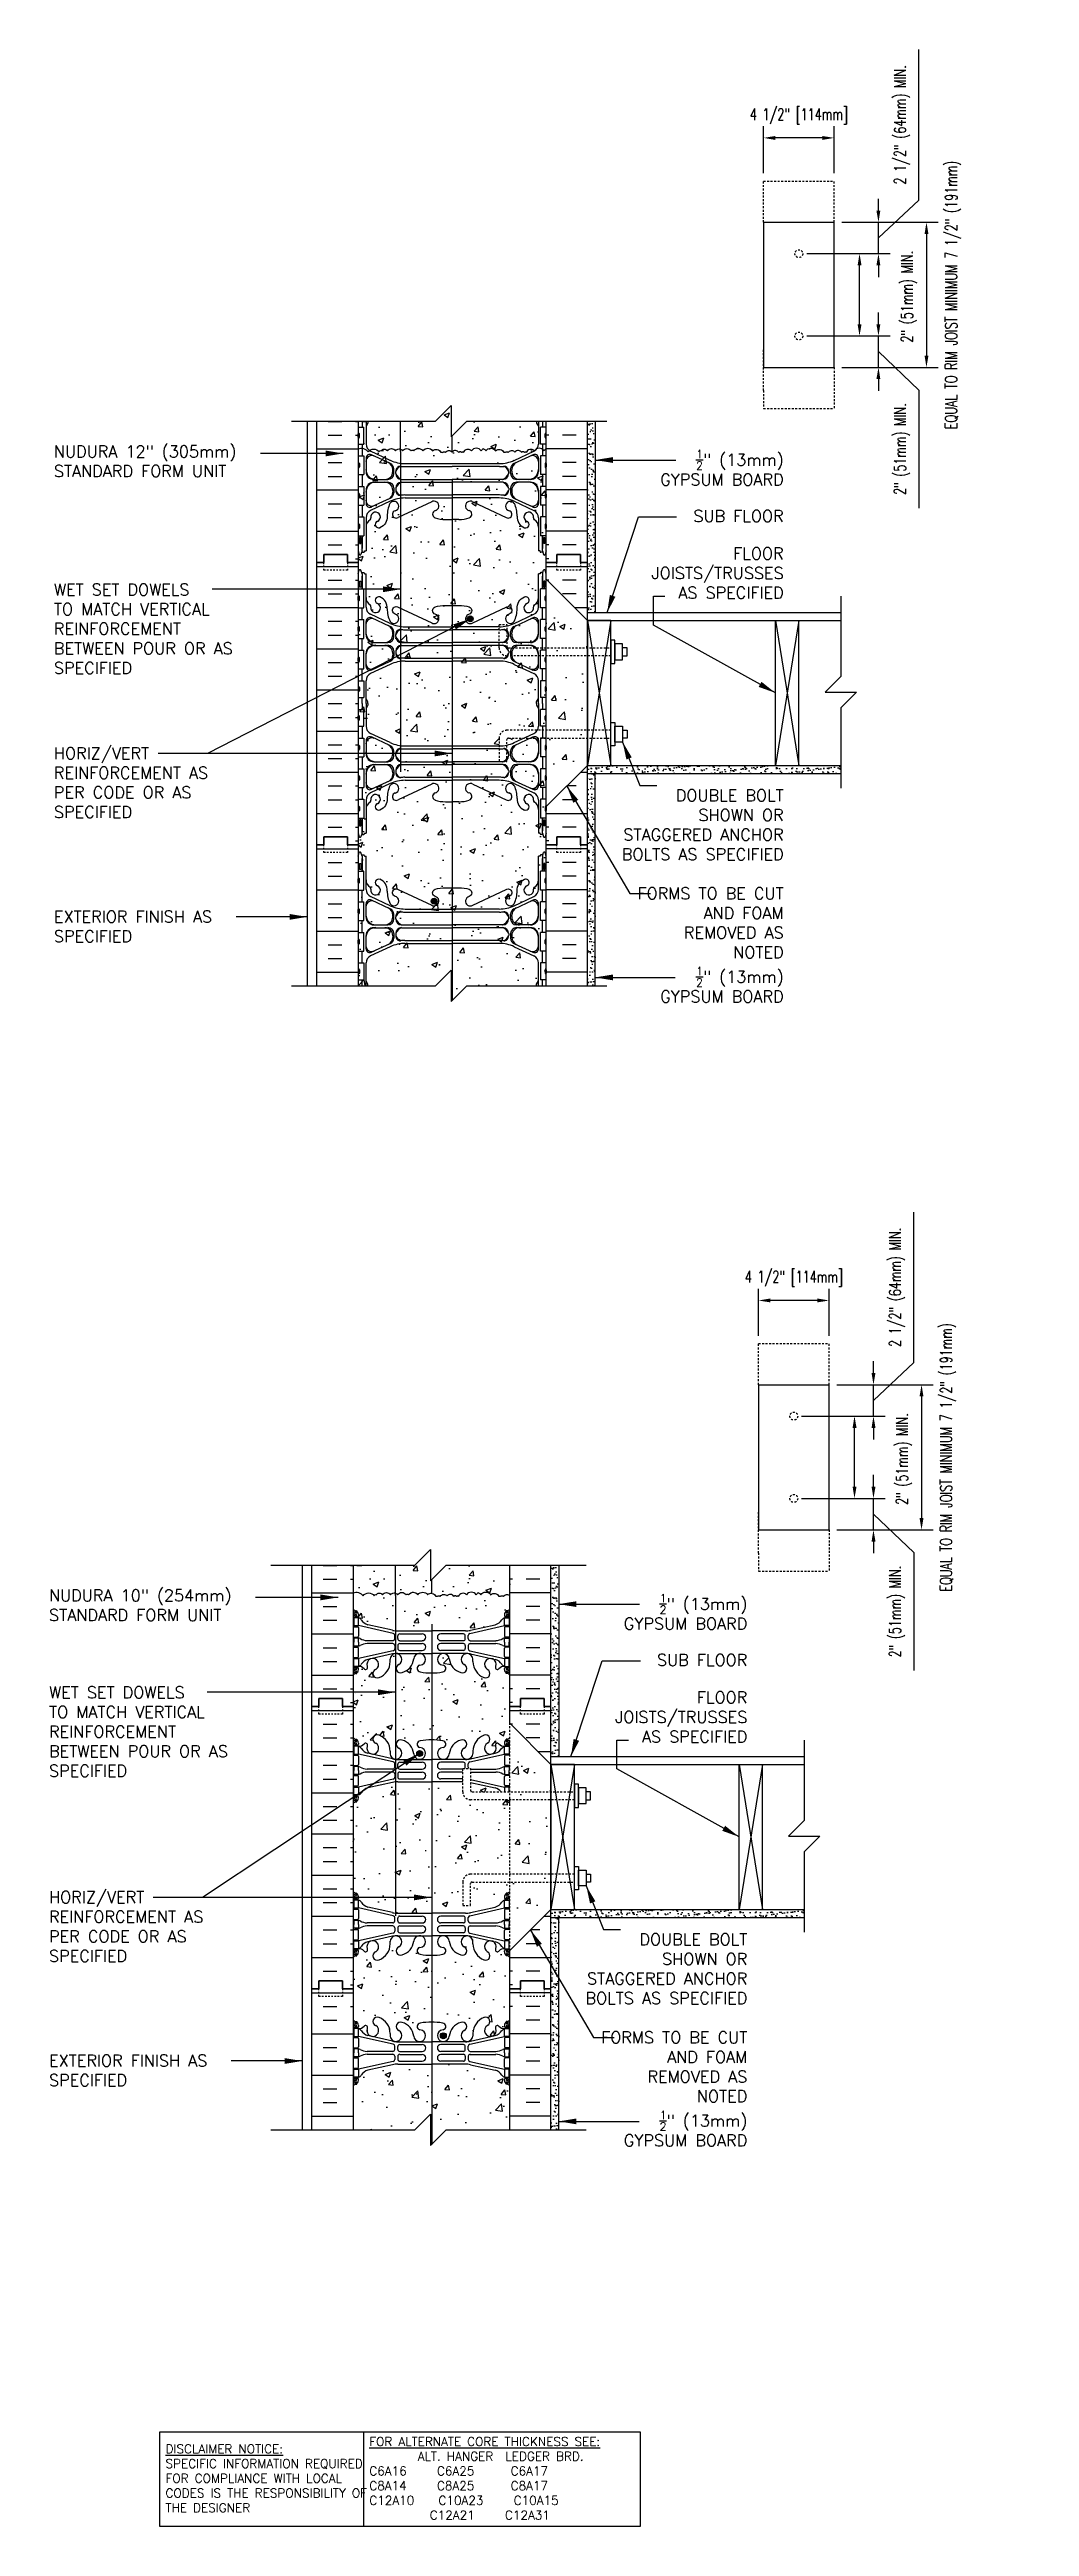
# Model space of a CAD drawing. Header units: inches. Extents: x 156 to 219, y 97 to 255.
import ezdxf

# ---------------------------------------------------------------- set-up
doc = ezdxf.new("R2010")
doc.units = ezdxf.units.IN
doc.header["$MEASUREMENT"] = 0
doc.header["$PDMODE"] = 3
doc.header["$PDSIZE"] = 0.0625
doc.linetypes.add('DASHED2', pattern=[0.375, 0.25, -0.125])
doc.linetypes.add('HIDDEN2', pattern=[0.1875, 0.125, -0.0625])
for name, color, linetype in [('HATCH', 12, 'Continuous'), ('LINE15', 9, 'Continuous'), ('LINE18', 9, 'Continuous'), ('line25', 2, 'Continuous'), ('LINE3', 3, 'Continuous'), ('LINE50', 5, 'Continuous'), ('LINE9', 9, 'Continuous'), ('TEXT', 4, 'Continuous'), ('Web_Edge', 9, 'Continuous')]:
    doc.layers.add(name, color=color, linetype=linetype)
doc.styles.add('DIM', font='romans.shx', dxfattribs={"width": 0.7})
doc.styles.add('ROMANS', font='romans.shx', dxfattribs={"height": 0.75})
doc.styles.get("Standard").update_dxf_attribs({"font": 'romans.shx', "height": 0.75})
doc.dimstyles.new('ext_12', dxfattribs={"dimscale": 12, "dimtxt": 0.09375, "dimasz": 0.09375, "dimexe": 0.09375, "dimexo": 0.0625, "dimgap": 0.0625, "dimtad": 1, "dimdec": 1, "dimzin": 3, "dimdsep": 46, "dimlunit": 4, "dimtxsty": 'DIM', "dimcen": 0.09, "dimdle": 0.09375, "dimclrt": 4, "dimadec": 0, "dimazin": 0, "dimtfac": 1, "dimtdec": 1, "dimtmove": 2, "dimatfit": 3, "dimfxl": 1, "dimfrac": 2, "dimtolj": 1, "dimtzin": 0, "dimarcsym": 0})
doc.dimstyles.new('ext_8', dxfattribs={"dimscale": 8, "dimtxt": 0.09375, "dimasz": 0.09375, "dimexe": 0.09375, "dimexo": 0.0625, "dimgap": 0.0625, "dimtad": 1, "dimdec": 1, "dimzin": 3, "dimdsep": 46, "dimlunit": 4, "dimtxsty": 'DIM', "dimcen": 0.09, "dimdle": 0.09375, "dimclrt": 4, "dimadec": 0, "dimazin": 0, "dimtfac": 1, "dimtdec": 1, "dimtmove": 2, "dimatfit": 3, "dimfxl": 1, "dimfrac": 2, "dimtolj": 1, "dimtzin": 0, "dimarcsym": 0})
pattern_1 = [(37.5, (77.33635, 15.8323), (-0.0157483, 0.48170594), [0, -0.38, 0, -0.425, 0, -0.40625]), (7.5, (77.33635, 15.8323), (0.4424442, 0.7055365), [0, -0.205, 0, -0.3425, 0, -0.13125]), (327.5, (77.02885, 15.8323), (0.7785355, 0.0014148), [0, -0.125, 0, -0.45, 0, -0.5875]), (317.5, (77.02885, 15.8323), (0.7515317, 0.219419), [0, -0.0625, 0, -0.295, 0, -0.3375])]
pattern_2 = [(37.5, (79.65426, 88.773), (-0.0157483, 0.48170594), [0, -0.38, 0, -0.425, 0, -0.40625]), (7.5, (79.65426, 88.773), (0.4424442, 0.7055365), [0, -0.205, 0, -0.3425, 0, -0.13125]), (327.5, (79.34676, 88.773), (0.7785355, 0.0014148), [0, -0.125, 0, -0.45, 0, -0.5875]), (317.5, (79.34676, 88.773), (0.7515317, 0.219419), [0, -0.0625, 0, -0.295, 0, -0.3375])]
pattern_3 = [(50, (176.1153, 194.0933), (3.5863, -0.31376), [0.375, -4.125]), (355, (176.1153, 194.0933), (-0.69376, 3.76096), [0.3, -3.3]), (100.451, (176.4142, 194.067), (2.89255, 3.4472), [0.3187, -3.5057]), (46.184, (176.1153, 195.0933), (5.3362, -0.8276), [0.5625, -6.1875]), (96.636, (176.56, 195.0243), (4.6733, 4.8706), [0.47805, -5.25856]), (351.184, (176.1153, 195.0933), (4.6733, 4.8706), [0.45, -4.95]), (21, (176.6153, 194.8433), (2.98454, -2.0131), [0.375, -4.125]), (326, (176.6153, 194.8433), (1.21658, 3.62575), [0.3, -3.3]), (71.451, (176.864, 194.6755), (4.2011, 1.61265), [0.3187, -3.5057]), (37.5, (176.1153, 194.0933), (0.0608, 1.66447), [0, -3.26, 0, -3.35, 0, -3.3125]), (7.5, (176.1153, 194.0933), (1.31535, 1.97206), [0, -1.91, 0, -3.185, 0, -1.2625]), (327.5, (175.0003, 194.0933), (2.66911, -0.112774), [0, -1.25, 0, -3.9, 0, -5.175]), (317.5, (174.5003, 194.0933), (2.91593, 0.50052), [0, -1.625, 0, -2.59, 0, -3.675])]

msp = doc.modelspace()

# ---------------------------------------------------------------- texts
at = {"layer": 'TEXT', "char_height": 0.75, "style": 'ROMANS'}
for s, insert, width, attachment_point in [('NUDURA 12" (305mm)\\PSTANDARD FORM UNIT', (156.71, 228.54), 13.1691, 4), ('\\A1;{\\H0.7x;\\S1/2;}" (13mm) GYPSUM BOARD', (203.26, 228.13), 9.3429, 6), ('\\A1;{\\H1x;SUB FLOOR}', (203.26, 225.05), 11.4349, 6), ('\\A1;FLOOR JOISTS/TRUSSES \\PAS SPECIFIED', (203.26, 221.41), 11.4349, 6), ('WET SET DOWELS \\PTO MATCH VERTICAL\\PREINFORCEMENT BETWEEN POUR OR AS SPECIFIED', (156.71, 217.86), 12.9696, 4), ('HORIZ/VERT REINFORCEMENT AS PER CODE OR AS SPECIFIED', (156.71, 208.05), 12.9696, 4), ('DOUBLE BOLT SHOWN OR STAGGERED ANCHOR BOLTS AS SPECIFIED', (203.26, 205.36), 11.4349, 6), ('FORMS TO BE CUT AND FOAM REMOVED AS NOTED', (203.26, 199.11), 10.5248, 6), ('EXTERIOR FINISH AS SPECIFIED', (156.71, 198.88), 12.9696, 4), ('\\A1;{\\H0.7x;\\S1/2;}" (13mm) GYPSUM BOARD', (203.26, 195.17), 9.1207, 6), ('NUDURA 10" (254mm)\\PSTANDARD FORM UNIT', (156.4, 155.6), 13.1691, 4), ('\\A1;{\\H0.7x;\\S1/2;}" (13mm) GYPSUM BOARD', (200.94, 155.18), 9.3429, 6), ('\\A1;{\\H1x;SUB FLOOR}', (200.94, 152.11), 11.4349, 6), ('WET SET DOWELS \\PTO MATCH VERTICAL\\PREINFORCEMENT BETWEEN POUR OR AS SPECIFIED', (156.4, 147.54), 12.9696, 4), ('\\A1;FLOOR JOISTS/TRUSSES \\PAS SPECIFIED', (200.94, 148.47), 11.4349, 6), ('HORIZ/VERT REINFORCEMENT AS PER CODE OR AS SPECIFIED', (156.4, 135.11), 12.9696, 4), ('DOUBLE BOLT SHOWN OR STAGGERED ANCHOR BOLTS AS SPECIFIED', (200.94, 132.42), 11.4349, 6), ('FORMS TO BE CUT AND FOAM REMOVED AS NOTED', (200.94, 126.17), 10.5248, 6), ('EXTERIOR FINISH AS SPECIFIED', (156.4, 125.94), 12.9696, 4), ('\\A1;{\\H0.7x;\\S1/2;}" (13mm) GYPSUM BOARD', (200.94, 122.23), 9.1207, 6)]:
    msp.add_mtext(s, dxfattribs=dict(at, insert=insert, width=width, attachment_point=attachment_point))
at = {"layer": 'TEXT', "char_height": 0.5625, "attachment_point": 4}
for s, insert, width in [('{\\LDISCLAIMER NOTICE:}\\PSPECIFIC INFORMATION REQUIRED FOR COMPLIANCE WITH LOCAL CODES IS THE RESPONSIBILITY OF THE DESIGNER', (163.83, 99.93), 14.0024), ('{\\LFOR ALTERNATE CORE THICKNESS SEE:\\P}        ALT. HANGER  LEDGER BRD.\\PC6A16     C6A25      C6A17     \\PC8A14     C8A25      C8A17\\PC12A10    C10A23     C10A15\\P          C12A21     C12A31', (176.83, 99.93), 23.333)]:
    msp.add_mtext(s, dxfattribs=dict(at, insert=insert, width=width))

# ---------------------------------------------------------------- blocks, each defined once
blk = doc.blocks.new('*D1')
at = {"layer": 'Defpoints', "color": 0, "transparency": 16777216}
for p in [(201.66, 175.03), (201.66, 172.28), (206.16, 172.28)]:
    blk.add_point(p, dxfattribs=at)
at = {"layer": 'TEXT', "color": 0, "lineweight": -2, "transparency": 16777216}
for p, q in [((201.66, 172.78), (201.66, 175.78)), ((206.16, 172.78), (206.16, 175.78)), ((205.41, 175.03), (202.41, 175.03))]:
    blk.add_line(p, q, dxfattribs=at)
at = {"layer": 'TEXT', "color": 0, "transparency": 16777216}
for points in [[(202.41, 175.16), (202.41, 174.91), (201.66, 175.03)], [(205.41, 175.16), (205.41, 174.91), (206.16, 175.03)]]:
    blk.add_solid(points, dxfattribs=at)
at = {"layer": 'TEXT', "color": 4, "transparency": 16777216, "insert": (203.91, 176.42), "char_height": 0.75, "attachment_point": 5, "style": 'DIM'}
blk.add_mtext('\\A1;4 1/2" [114mm]', dxfattribs=at)
blk = doc.blocks.new('*D2')
at = {"layer": 'Defpoints', "color": 0, "transparency": 16777216}
for p in [(206.16, 169.66), (206.16, 160.41), (212.06, 160.41)]:
    blk.add_point(p, dxfattribs=at)
at = {"layer": 'TEXT', "color": 0, "lineweight": -2, "transparency": 16777216}
for p, q in [((206.66, 169.66), (212.81, 169.66)), ((212.06, 168.91), (212.06, 161.16)), ((206.66, 160.41), (212.81, 160.41))]:
    blk.add_line(p, q, dxfattribs=at)
at = {"layer": 'TEXT', "color": 0, "transparency": 16777216}
for points in [[(211.93, 168.91), (212.18, 168.91), (212.06, 169.66)], [(211.93, 161.16), (212.18, 161.16), (212.06, 160.41)]]:
    blk.add_solid(points, dxfattribs=at)
at = {"layer": 'TEXT', "color": 4, "transparency": 16777216, "insert": (213.75, 165.03), "char_height": 0.75, "attachment_point": 5, "rotation": 90, "style": 'DIM'}
blk.add_mtext('\\A1;EQUAL TO RIM JOIST MINIMUM 7 1/2" (191mm) ', dxfattribs=at)
blk = doc.blocks.new('*D3')
at = {"layer": 'Defpoints', "color": 0, "transparency": 16777216}
for p in [(203.91, 162.41), (208.99, 162.41), (206.16, 160.41)]:
    blk.add_point(p, dxfattribs=at)
at = {"layer": 'TEXT', "color": 0, "lineweight": -2, "transparency": 16777216}
for p, q in [((208.99, 163.16), (208.99, 163.91)), ((204.41, 162.41), (209.74, 162.41)), ((208.99, 160.41), (208.99, 162.41)), ((208.99, 160.41), (208.99, 162.41)), ((208.99, 161.41), (211.56, 158.96)), ((206.66, 160.41), (209.74, 160.41)), ((208.99, 159.66), (208.99, 158.91)), ((211.56, 158.96), (211.56, 151.44))]:
    blk.add_line(p, q, dxfattribs=at)
at = {"layer": 'TEXT', "color": 0, "transparency": 16777216}
for points in [[(208.87, 163.16), (209.12, 163.16), (208.99, 162.41)], [(208.87, 159.66), (209.12, 159.66), (208.99, 160.41)]]:
    blk.add_solid(points, dxfattribs=at)
at = {"layer": 'TEXT', "color": 4, "transparency": 16777216, "insert": (210.49, 155.2), "char_height": 0.75, "attachment_point": 5, "rotation": 90, "style": 'DIM'}
blk.add_mtext('\\A1;2" (51mm) MIN.', dxfattribs=at)
blk = doc.blocks.new('*D4')
at = {"layer": 'Defpoints', "color": 0, "transparency": 16777216}
for p in [(203.91, 167.66), (207.78, 167.66), (203.91, 162.41)]:
    blk.add_point(p, dxfattribs=at)
at = {"layer": 'TEXT', "color": 0, "lineweight": -2, "transparency": 16777216}
for p, q in [((204.41, 167.66), (208.53, 167.66)), ((207.78, 163.16), (207.78, 166.91)), ((204.41, 162.41), (208.53, 162.41))]:
    blk.add_line(p, q, dxfattribs=at)
at = {"layer": 'TEXT', "color": 0, "transparency": 16777216}
for points in [[(207.66, 166.91), (207.91, 166.91), (207.78, 167.66)], [(207.66, 163.16), (207.91, 163.16), (207.78, 162.41)]]:
    blk.add_solid(points, dxfattribs=at)
at = {"layer": 'TEXT', "color": 4, "transparency": 16777216, "insert": (210.94, 164.92), "char_height": 0.75, "attachment_point": 5, "rotation": 90, "style": 'DIM'}
blk.add_mtext('\\A1;2" (51mm) MIN.', dxfattribs=at)
blk = doc.blocks.new('*D5')
at = {"layer": 'Defpoints', "color": 0, "transparency": 16777216}
for p in [(206.16, 169.66), (208.99, 169.66), (203.91, 167.66)]:
    blk.add_point(p, dxfattribs=at)
at = {"layer": 'TEXT', "color": 0, "lineweight": -2, "transparency": 16777216}
for p, q in [((211.56, 171.07), (211.56, 180.67)), ((208.99, 170.41), (208.99, 171.16)), ((208.99, 168.66), (211.56, 171.07)), ((206.66, 169.66), (209.74, 169.66)), ((208.99, 167.66), (208.99, 169.66)), ((208.99, 167.66), (208.99, 169.66)), ((204.41, 167.66), (209.74, 167.66)), ((208.99, 166.91), (208.99, 166.16))]:
    blk.add_line(p, q, dxfattribs=at)
at = {"layer": 'TEXT', "color": 0, "transparency": 16777216}
for points in [[(208.87, 170.41), (209.12, 170.41), (208.99, 169.66)], [(208.87, 166.91), (209.12, 166.91), (208.99, 167.66)]]:
    blk.add_solid(points, dxfattribs=at)
at = {"layer": 'TEXT', "color": 4, "transparency": 16777216, "insert": (210.49, 175.87), "char_height": 0.75, "attachment_point": 5, "rotation": 90, "style": 'DIM'}
blk.add_mtext('\\A1;2 1/2" (64mm) MIN.', dxfattribs=at)
blk = doc.blocks.new('*D6')
at = {"layer": 'Defpoints', "color": 0, "transparency": 16777216}
for p in [(201.98, 249.16), (201.98, 246.4), (206.48, 246.4)]:
    blk.add_point(p, dxfattribs=at)
at = {"layer": 'TEXT', "color": 0, "lineweight": -2, "transparency": 16777216}
for p, q in [((201.98, 246.9), (201.98, 249.91)), ((206.48, 246.9), (206.48, 249.91)), ((205.73, 249.16), (202.73, 249.16))]:
    blk.add_line(p, q, dxfattribs=at)
at = {"layer": 'TEXT', "color": 0, "transparency": 16777216}
for points in [[(202.73, 249.28), (202.73, 249.03), (201.98, 249.16)], [(205.73, 249.28), (205.73, 249.03), (206.48, 249.16)]]:
    blk.add_solid(points, dxfattribs=at)
at = {"layer": 'TEXT', "color": 4, "transparency": 16777216, "insert": (204.23, 250.54), "char_height": 0.75, "attachment_point": 5, "style": 'DIM'}
blk.add_mtext('\\A1;4 1/2" [114mm]', dxfattribs=at)
blk = doc.blocks.new('*D7')
at = {"layer": 'Defpoints', "color": 0, "transparency": 16777216}
for p in [(206.48, 243.78), (206.48, 234.53), (212.37, 234.53)]:
    blk.add_point(p, dxfattribs=at)
at = {"layer": 'TEXT', "color": 0, "lineweight": -2, "transparency": 16777216}
for p, q in [((206.98, 243.78), (213.12, 243.78)), ((212.37, 243.03), (212.37, 235.28)), ((206.98, 234.53), (213.12, 234.53))]:
    blk.add_line(p, q, dxfattribs=at)
at = {"layer": 'TEXT', "color": 0, "transparency": 16777216}
for points in [[(212.25, 243.03), (212.5, 243.03), (212.37, 243.78)], [(212.25, 235.28), (212.5, 235.28), (212.37, 234.53)]]:
    blk.add_solid(points, dxfattribs=at)
at = {"layer": 'TEXT', "color": 4, "transparency": 16777216, "insert": (214.07, 239.15), "char_height": 0.75, "attachment_point": 5, "rotation": 90, "style": 'DIM'}
blk.add_mtext('\\A1;EQUAL TO RIM JOIST MINIMUM 7 1/2" (191mm) ', dxfattribs=at)
blk = doc.blocks.new('*D8')
at = {"layer": 'Defpoints', "color": 0, "transparency": 16777216}
for p in [(204.23, 236.53), (209.31, 236.53), (206.48, 234.53)]:
    blk.add_point(p, dxfattribs=at)
at = {"layer": 'TEXT', "color": 0, "lineweight": -2, "transparency": 16777216}
for p, q in [((209.31, 237.28), (209.31, 238.03)), ((204.73, 236.53), (210.06, 236.53)), ((209.31, 234.53), (209.31, 236.53)), ((209.31, 234.53), (209.31, 236.53)), ((209.31, 235.53), (211.88, 233.08)), ((206.98, 234.53), (210.06, 234.53)), ((209.31, 233.78), (209.31, 233.03)), ((211.88, 233.08), (211.88, 225.56))]:
    blk.add_line(p, q, dxfattribs=at)
at = {"layer": 'TEXT', "color": 0, "transparency": 16777216}
for points in [[(209.18, 237.28), (209.43, 237.28), (209.31, 236.53)], [(209.18, 233.78), (209.43, 233.78), (209.31, 234.53)]]:
    blk.add_solid(points, dxfattribs=at)
at = {"layer": 'TEXT', "color": 4, "transparency": 16777216, "insert": (210.81, 229.32), "char_height": 0.75, "attachment_point": 5, "rotation": 90, "style": 'DIM'}
blk.add_mtext('\\A1;2" (51mm) MIN.', dxfattribs=at)
blk = doc.blocks.new('*D9')
at = {"layer": 'Defpoints', "color": 0, "transparency": 16777216}
for p in [(204.23, 241.78), (208.1, 241.78), (204.23, 236.53)]:
    blk.add_point(p, dxfattribs=at)
at = {"layer": 'TEXT', "color": 0, "lineweight": -2, "transparency": 16777216}
for p, q in [((204.73, 241.78), (208.85, 241.78)), ((208.1, 237.28), (208.1, 241.03)), ((204.73, 236.53), (208.85, 236.53))]:
    blk.add_line(p, q, dxfattribs=at)
at = {"layer": 'TEXT', "color": 0, "transparency": 16777216}
for points in [[(207.98, 241.03), (208.23, 241.03), (208.1, 241.78)], [(207.98, 237.28), (208.23, 237.28), (208.1, 236.53)]]:
    blk.add_solid(points, dxfattribs=at)
at = {"layer": 'TEXT', "color": 4, "transparency": 16777216, "insert": (211.25, 239.04), "char_height": 0.75, "attachment_point": 5, "rotation": 90, "style": 'DIM'}
blk.add_mtext('\\A1;2" (51mm) MIN.', dxfattribs=at)
blk = doc.blocks.new('*D10')
at = {"layer": 'Defpoints', "color": 0, "transparency": 16777216}
for p in [(206.48, 243.78), (209.31, 243.78), (204.23, 241.78)]:
    blk.add_point(p, dxfattribs=at)
at = {"layer": 'TEXT', "color": 0, "lineweight": -2, "transparency": 16777216}
for p, q in [((211.88, 245.19), (211.88, 254.79)), ((209.31, 244.53), (209.31, 245.28)), ((209.31, 242.78), (211.88, 245.19)), ((206.98, 243.78), (210.06, 243.78)), ((209.31, 241.78), (209.31, 243.78)), ((209.31, 241.78), (209.31, 243.78)), ((204.73, 241.78), (210.06, 241.78)), ((209.31, 241.03), (209.31, 240.28))]:
    blk.add_line(p, q, dxfattribs=at)
at = {"layer": 'TEXT', "color": 0, "transparency": 16777216}
for points in [[(209.18, 244.53), (209.43, 244.53), (209.31, 243.78)], [(209.18, 241.03), (209.43, 241.03), (209.31, 241.78)]]:
    blk.add_solid(points, dxfattribs=at)
at = {"layer": 'TEXT', "color": 4, "transparency": 16777216, "insert": (210.81, 249.99), "char_height": 0.75, "attachment_point": 5, "rotation": 90, "style": 'DIM'}
blk.add_mtext('\\A1;2 1/2" (64mm) MIN.', dxfattribs=at)

# ---------------------------------------------------------------- dimensions: what is measured, and where the dimension line sits
at = {"layer": 'TEXT'}
for base, p1, p2, text, override, picture, middle in [((209.31, 243.78), (204.23, 241.78), (206.48, 243.78), '2 1/2" (64mm) MIN.', {"dimtmove": 1}, '*D10', (211.88, 245.69)), ((208.1, 241.78), (204.23, 236.53), (204.23, 241.78), '2" (51mm) MIN.', {"dimtmove": 2}, '*D9', (211.25, 239.04)), ((209.31, 236.53), (206.48, 234.53), (204.23, 236.53), '2" (51mm) MIN.', {"dimtmove": 1}, '*D8', (211.88, 232.58)), ((208.99, 169.66), (203.91, 167.66), (206.16, 169.66), '2 1/2" (64mm) MIN.', {"dimtmove": 1}, '*D5', (211.56, 171.57)), ((207.78, 167.66), (203.91, 162.41), (203.91, 167.66), '2" (51mm) MIN.', {"dimtmove": 2}, '*D4', (210.94, 164.92)), ((208.99, 162.41), (206.16, 160.41), (203.91, 162.41), '2" (51mm) MIN.', {"dimtmove": 1}, '*D3', (211.56, 158.46))]:
    dim = msp.add_linear_dim(base=base, p1=p1, p2=p2, angle=90, text=text, dimstyle='ext_8', override=override, dxfattribs=at)
    dim.commit()
    dim.dimension.update_dxf_attribs({"geometry": picture, "text_midpoint": middle, "dimtype": 160})
for base, p1, p2, picture, middle in [((201.98, 249.16), (206.48, 246.4), (201.98, 246.4), '*D6', (204.23, 250.54)), ((201.66, 175.03), (206.16, 172.28), (201.66, 172.28), '*D1', (203.91, 176.42))]:
    dim = msp.add_linear_dim(base=base, p1=p1, p2=p2, dimstyle='ext_8', dxfattribs=at)
    dim.commit()
    dim.dimension.update_dxf_attribs({"geometry": picture, "text_midpoint": middle, "dimtype": 160})
for base, p1, p2, picture, middle in [((212.37, 234.53), (206.48, 243.78), (206.48, 234.53), '*D7', (214.07, 239.15)), ((212.06, 160.41), (206.16, 169.66), (206.16, 160.41), '*D2', (213.75, 165.03))]:
    dim = msp.add_linear_dim(base=base, p1=p1, p2=p2, angle=90, text='EQUAL TO RIM JOIST MINIMUM 7 1/2" (191mm) ', dimstyle='ext_8', dxfattribs=at)
    dim.commit()
    dim.dimension.update_dxf_attribs({"geometry": picture, "text_midpoint": middle, "dimtype": 160})

# ---------------------------------------------------------------- hatches: boundary and pattern name
at = {"layer": 'HATCH'}
h = msp.add_hatch(dxfattribs=at)
h.set_pattern_fill('AR-CONC', color=256, scale=0.5, style=0)
h.set_pattern_definition(pattern_3)
h.paths.add_polyline_path([(188.12, 231.09), (183.05, 231.09), (182.05, 230.09), (182.05, 232.09), (181.05, 231.09), (176.12, 231.09), (176.12, 229.34, -0.34551), (176.76, 229.14, -0.520567), (177.46, 229.14, -0.520567), (177.58, 229.21, -0.520567), (177.98, 229.21, -0.520567), (178.5, 229.21, -0.520567), (178.95, 229.21, -0.520567), (179.5, 229.21, -0.520567), (179.66, 229.21, -0.520567), (180.25, 229.21, -0.520567), (180.87, 229.21, -0.520567), (181.4, 229.1, -0.520567), (181.51, 229.1, -0.520567), (181.68, 229.1, -0.520567), (182.11, 229.13, -0.520567), (182.54, 229.1, -0.520567), (182.71, 229.1, -0.520567), (182.82, 229.1, -0.520567), (183.34, 229.21, -0.520567), (183.97, 229.21, -0.135269), (184.12, 229.34, -0.135269), (184.26, 229.21, -0.520567), (184.89, 229.21, -0.520567), (185.41, 229.1, -0.520567), (185.52, 229.1, -0.520567), (185.69, 229.1, -0.520567), (186.12, 229.13, -0.520567), (186.55, 229.1, -0.520567), (186.72, 229.1, -0.520567), (186.83, 229.1, -0.520567), (187.36, 229.21, -0.520567), (187.98, 229.21, -0.123998), (188.12, 229.33)])
h = msp.add_hatch(dxfattribs=at)
h.set_pattern_fill('AR-SAND', color=256, scale=0.25, style=0)
h.set_pattern_definition(pattern_2)
h.paths.add_polyline_path([(191.24, 231.09), (190.74, 231.09), (190.74, 222.09), (190.74, 218.89), (191.24, 218.89)])
h = msp.add_hatch(dxfattribs=at)
h.set_pattern_fill('AR-CONC', color=256, scale=0.5, style=0)
h.set_pattern_definition(pattern_3)
h.paths.add_polyline_path([(188.12, 229.33, 0.123998), (187.98, 229.21, 0.520567), (187.36, 229.21, 0.520567), (186.83, 229.1, 0.520567), (186.72, 229.1, 0.520567), (186.55, 229.1, 0.520567), (186.12, 229.13, 0.520567), (185.69, 229.1, 0.520567), (185.52, 229.1, 0.520567), (185.41, 229.1, 0.520567), (184.89, 229.21, 0.520567), (184.26, 229.21, 0.135269), (184.12, 229.34, 0.135269), (183.97, 229.21, 0.520567), (183.34, 229.21, 0.520567), (182.82, 229.1, 0.520567), (182.71, 229.1, 0.520567), (182.54, 229.1, 0.520567), (182.11, 229.13, 0.520567), (181.68, 229.1, 0.520567), (181.51, 229.1, 0.520567), (181.4, 229.1, 0.520567), (180.87, 229.21, 0.520567), (180.25, 229.21, 0.520567), (179.66, 229.21, 0.520567), (179.5, 229.21, 0.520567), (178.95, 229.21, 0.520567), (178.5, 229.21, 0.520567), (177.98, 229.21, 0.520567), (177.58, 229.21, 0.520567), (177.46, 229.14, 0.520567), (176.76, 229.14, 0.34551), (176.12, 229.34), (176.12, 222.38), (176.44, 222.5), (176.34, 222.2), (176.14, 222.33), (176.12, 222.33), (176.12, 222.09), (176.12, 204.09), (176.12, 195.09), (181.05, 195.09), (182.05, 196.09), (182.05, 194.09), (183.05, 195.09), (188.12, 195.09), (188.12, 204.09), (188.12, 206.52), (188.12, 210.89), (185.71, 210.89, 0.414214), (185.61, 210.79), (185.61, 209.39), (185.11, 209.39), (185.11, 210.89, -0.414214), (185.61, 211.39), (188.12, 211.39), (188.12, 216.14), (185.61, 216.14, -0.414214), (185.11, 216.64), (185.11, 218.14), (185.61, 218.14), (185.61, 216.74, 0.414214), (185.71, 216.64), (188.12, 216.64), (188.12, 221.02)])
h = msp.add_hatch(dxfattribs=at)
h.set_pattern_fill('INSUL', color=256, scale=7, style=0)
h.set_pattern_definition([(0, (-2750.0462, -192.9162), (0, 2.625), []), (0, (-2750.0462, -192.0412), (0, 2.625), [0.875, -0.875]), (0, (-2750.0462, -191.1662), (0, 2.625), [0.875, -0.875])])
h.paths.add_polyline_path([(173.49, 204.09), (173.93, 204.09), (173.93, 204.59), (175.43, 204.59), (175.43, 204.09), (176.12, 204.09), (176.12, 222.09), (175.43, 222.09), (175.43, 222.59), (173.93, 222.59), (173.93, 222.09), (173.49, 222.09)])
h = msp.add_hatch(dxfattribs=at)
h.set_pattern_fill('INSUL', color=256, scale=7, style=0)
h.set_pattern_definition([(180, (3114.277, -192.9162), (0, 2.625), []), (180, (3114.277, -192.0412), (0, 2.625), [0.875, -0.875]), (180, (3114.277, -191.1662), (0, 2.625), [0.875, -0.875])])
h.paths.add_polyline_path([(190.74, 209.14), (188.12, 206.52), (188.12, 204.09), (188.8, 204.09), (188.8, 204.59), (190.3, 204.59), (190.3, 204.09), (190.74, 204.09)])
h.paths.add_polyline_path([(188.12, 221.02), (190.74, 218.39), (190.74, 222.09), (190.3, 222.09), (190.3, 222.59), (188.8, 222.59), (188.8, 222.09), (188.12, 222.09)])
h = msp.add_hatch(dxfattribs=at)
h.set_pattern_fill('AR-CONC', color=256, scale=0.5, style=0)
h.set_pattern_definition([(50, (54.6913, 58.504), (3.5863, -0.31376), [0.375, -4.125]), (355, (54.6913, 58.504), (-0.693757, 3.76096), [0.3, -3.3]), (100.4514, (54.99, 58.478), (2.892547, 3.4472), [0.3187, -3.50571]), (46.1842, (54.6913, 59.504), (5.336205, -0.827595), [0.5625, -6.1875]), (96.6356, (55.136, 59.435), (4.67331, 4.87059), [0.47805, -5.25856]), (351.1842, (54.6913, 59.504), (4.67331, 4.8706), [0.45, -4.95]), (21, (55.1913, 59.254), (2.984535, -2.013094), [0.375, -4.125]), (326, (55.1913, 59.254), (1.216577, 3.62575), [0.3, -3.3]), (71.4514, (55.44, 59.0863), (4.201113, 1.61265), [0.3187, -3.50571]), (37.5, (54.6913, 58.504), (0.060799, 1.664469), [0, -3.26, 0, -3.35, 0, -3.3125]), (7.5, (54.6913, 58.504), (1.315348, 1.972059), [0, -1.91, 0, -3.185, 0, -1.2625]), (327.5, (53.5763, 58.504), (2.669112, -0.112774), [0, -1.25, 0, -3.9, 0, -5.175]), (317.5, (53.0763, 58.504), (2.91593, 0.500525), [0, -1.625, 0, -2.59, 0, -3.675])])
h.paths.add_polyline_path([(190.74, 215.83), (188.12, 215.83), (188.12, 211.71), (190.74, 211.71)])
h.paths.add_polyline_path([(190.74, 210.27), (190.74, 211.21), (188.12, 211.21), (188.12, 207.64)])
h.paths.add_polyline_path([(188.12, 219.89), (188.12, 216.33), (190.74, 216.33), (190.74, 217.27)])
h = msp.add_hatch(dxfattribs=at)
h.set_pattern_fill('AR-SAND', color=256, scale=0.25, style=0)
h.set_pattern_definition(pattern_2)
h.paths.add_polyline_path([(190.74, 209.14), (190.74, 208.64), (206.9, 208.64), (206.9, 209.14)])
h = msp.add_hatch(dxfattribs=at)
h.set_pattern_fill('AR-SAND', color=256, scale=0.25, style=0)
h.set_pattern_definition(pattern_2)
h.paths.add_polyline_path([(191.24, 208.64), (190.74, 208.64), (190.74, 204.09), (190.74, 195.09), (191.24, 195.09)])
h = msp.add_hatch(dxfattribs=at)
h.set_pattern_fill('AR-CONC', color=256, scale=0.5, style=0)
h.set_pattern_definition([(50, (175.7974, 121.1526), (3.5863, -0.31376), [0.375, -4.125]), (355, (175.7974, 121.1526), (-0.69376, 3.76096), [0.3, -3.3]), (100.451, (176.0963, 121.1264), (2.89255, 3.4472), [0.3187, -3.5057]), (46.184, (175.7974, 122.1526), (5.3362, -0.8276), [0.5625, -6.1875]), (96.636, (176.242, 122.0836), (4.6733, 4.8706), [0.47805, -5.25856]), (351.184, (175.7974, 122.1526), (4.6733, 4.8706), [0.45, -4.95]), (21, (176.2974, 121.9026), (2.98454, -2.0131), [0.375, -4.125]), (326, (176.2974, 121.9026), (1.21658, 3.62575), [0.3, -3.3]), (71.451, (176.546, 121.7348), (4.2011, 1.61265), [0.3187, -3.5057]), (37.5, (175.7974, 121.1526), (0.0608, 1.66447), [0, -3.26, 0, -3.35, 0, -3.3125]), (7.5, (175.7974, 121.1526), (1.31535, 1.97206), [0, -1.91, 0, -3.185, 0, -1.2625]), (327.5, (174.6824, 121.1526), (2.66911, -0.112774), [0, -1.25, 0, -3.9, 0, -5.175]), (317.5, (174.1824, 121.1526), (2.91593, 0.50052), [0, -1.625, 0, -2.59, 0, -3.675])])
h.paths.add_polyline_path([(180.73, 159.15), (179.73, 158.15), (175.8, 158.15), (175.8, 156.4, -0.34551), (176.44, 156.2, -0.520567), (177.14, 156.2, -0.520567), (177.26, 156.27, -0.520567), (177.67, 156.27, -0.520567), (178.18, 156.27, -0.520567), (178.63, 156.27, -0.520567), (179.18, 156.27, -0.520567), (179.34, 156.27, -0.520567), (179.93, 156.27, -0.520567), (180.55, 156.27, -0.520567), (181.08, 156.16, -0.520567), (181.19, 156.16, -0.520567), (181.36, 156.16, -0.520567), (181.79, 156.19, -0.520567), (182.22, 156.16, -0.520567), (182.39, 156.16, -0.520567), (182.5, 156.16, -0.520567), (183.03, 156.27, -0.520567), (183.65, 156.27, -0.135269), (183.8, 156.39, -0.135269), (183.94, 156.27, -0.520567), (184.57, 156.27, -0.520567), (185.09, 156.16, -0.520567), (185.2, 156.16, -0.520567), (185.38, 156.16, -0.506953), (185.8, 156.2), (185.8, 158.15), (181.73, 158.15), (180.73, 157.15)])
h = msp.add_hatch(dxfattribs=at)
h.set_pattern_fill('AR-SAND', color=256, scale=0.25, style=0)
h.set_pattern_definition(pattern_1)
h.paths.add_polyline_path([(188.92, 158.15), (188.42, 158.15), (188.42, 149.15), (188.42, 145.95), (188.92, 145.95)])
h = msp.add_hatch(dxfattribs=at)
h.set_pattern_fill('AR-CONC', color=256, scale=0.5)
h.paths.add_polyline_path([(185.46, 154.8, 0.155529), (185.28, 154.66, -0.180914), (184.86, 154.35), (183.28, 154, -0.054974), (182.96, 153.96), (180.8, 153.96), (178.64, 153.96, -0.054974), (178.31, 154), (176.73, 154.35, -0.180914), (176.31, 154.66, 0.155529), (176.14, 154.8), (176.14, 154.3), (175.84, 154.3), (175.84, 154.8), (175.94, 154.8), (175.94, 154.87), (175.8, 154.87), (175.8, 156.39), (175.79, 156.39, -0.348494), (176.44, 156.2, -0.520567), (177.14, 156.2, -0.520567), (177.26, 156.27, -0.520567), (177.67, 156.27, -0.520567), (178.18, 156.27, -0.520567), (178.63, 156.27, -0.520567), (179.18, 156.27, -0.520567), (179.34, 156.27, -0.520567), (179.93, 156.27, -0.520567), (180.55, 156.27, -0.520567), (181.08, 156.16, -0.520567), (181.19, 156.16, -0.520567), (181.36, 156.16, -0.520567), (181.79, 156.19, -0.520567), (182.22, 156.16, -0.520567), (182.39, 156.16, -0.520567), (182.5, 156.16, -0.520567), (183.03, 156.27, -0.520567), (183.65, 156.27, -0.135269), (183.8, 156.39, -0.135269), (183.94, 156.27, -0.520567), (184.57, 156.27, -0.520567), (185.09, 156.16, -0.520567), (185.2, 156.16, -0.520567), (185.38, 156.16, -0.506953), (185.8, 156.2), (185.8, 154.87), (185.65, 154.87), (185.65, 154.8), (185.76, 154.8), (185.76, 154.3), (185.46, 154.3)])
h.paths.add_polyline_path([(185.56, 155.21), (185.56, 155.25), (185.65, 155.25, -0.017922), (185.62, 155.23, 0.023511), (185.6, 155.23, -0.345847), (185.65, 155.21, -0.373584), (185.64, 154.88, -1), (185.58, 154.95, 0.373015), (185.58, 155.15, -0.503778), (185.6, 155.23, 0.040132)], flags=16)
h.paths.add_polyline_path([(176, 155.23, -0.498303), (176.01, 155.15, 0.373015), (176.02, 154.95, -1), (175.95, 154.88, -0.373584), (175.94, 155.21, -0.348752), (176, 155.23, 0.023531), (175.98, 155.23, -0.017922), (175.94, 155.25), (176.03, 155.25), (176.03, 155.21, 0.040089)], flags=16)
h.paths.add_polyline_path([(185.8, 151.15, 0.08841), (185.65, 151.25), (185.56, 151.25), (185.56, 151.29, -0.249069), (185.45, 151.5), (185.45, 151.57, -0.414214), (185.51, 151.63), (185.56, 151.63), (185.56, 151.7), (185.46, 151.7, 0.231736), (185.1, 151.55, -0.940476), (184.9, 151.7, 2.135543), (184.36, 151.5, -1), (184.15, 150.99, -0.311223), (183.44, 152.01), (183.44, 152.17, 1.661382), (182.88, 151.82, -1), (182.66, 151.31, -0.307094), (181.92, 152.2, 1.604516), (181.37, 151.83, 0.055617), (181.55, 151.78, -0.843243), (181.51, 151.35, -0.047544), (180.8, 151.28, -0.047544), (180.08, 151.35, -0.843243), (180.05, 151.78, 0.055617), (180.23, 151.83, 1.604516), (179.67, 152.2, -0.307094), (178.93, 151.31, -1), (178.72, 151.82, 1.661382), (178.16, 152.17), (178.16, 152.02, -0.316114), (177.45, 150.99, -1), (177.23, 151.5, 2.135543), (176.69, 151.7, -0.940447), (176.5, 151.55, 0.23174), (176.14, 151.7), (176.03, 151.7), (176.03, 151.63), (176.08, 151.63, -0.414214), (176.14, 151.57), (176.14, 151.5, -0.249069), (176.03, 151.29), (176.03, 151.25), (175.94, 151.25, 0.088416), (175.8, 151.15), (175.8, 149.44), (176.12, 149.56), (176.02, 149.26), (175.8, 149.41), (175.8, 149.15), (175.8, 147.15, 0.088416), (175.94, 147.06), (176.03, 147.06), (176.03, 147.01, -0.249069), (176.14, 146.81), (176.14, 146.74, -0.414214), (176.08, 146.68), (176.03, 146.68), (176.03, 146.61), (176.14, 146.61, 0.231736), (176.5, 146.76, -0.940476), (176.69, 146.61, 2.135543), (177.23, 146.8, -1), (177.45, 147.32, -0.311223), (178.16, 146.3), (178.16, 146.14, 1.661382), (178.72, 146.49, -1), (178.93, 147, -0.307094), (179.67, 146.1, 1.604516), (180.23, 146.48, 0.055617), (180.05, 146.52, -0.843243), (180.08, 146.96, -0.047544), (180.8, 147.02, -0.047544), (181.51, 146.96, -0.843243), (181.55, 146.52, 0.055617), (181.37, 146.48, 1.604516), (181.92, 146.1, -0.307094), (182.66, 147, -1), (182.88, 146.49, 1.661382), (183.44, 146.14), (183.44, 146.28, -0.316114), (184.15, 147.32, -1), (184.36, 146.8, 2.135543), (184.9, 146.61, -0.940447), (185.1, 146.76, 0.23174), (185.46, 146.61), (185.56, 146.61), (185.56, 146.68), (185.51, 146.68, -0.414214), (185.45, 146.74), (185.45, 146.81, -0.249069), (185.56, 147.01), (185.56, 147.06), (185.65, 147.06, 0.08841), (185.8, 147.15), (185.8, 148.08)])
h.paths.add_polyline_path([(185.8, 142.96, 0.08841), (185.65, 143.06), (185.56, 143.06), (185.56, 143.1, -0.137883), (185.47, 143.2), (183.29, 143.2, -0.414214), (182.79, 143.7), (182.79, 144.34), (180.8, 144.34), (178.64, 144.34, 0.054974), (178.31, 144.3), (176.73, 143.95, 0.17445), (176.32, 143.66, -0.168672), (176.14, 143.51), (176.03, 143.51), (176.03, 143.44), (176.08, 143.44, -0.414214), (176.14, 143.37), (176.14, 143.31, -0.249069), (176.03, 143.1), (176.03, 143.06), (175.94, 143.06, 0.088416), (175.8, 142.96), (175.8, 137.34, 0.088416), (175.94, 137.25), (176.03, 137.25), (176.03, 137.21, -0.249069), (176.14, 137), (176.14, 136.93, -0.414214), (176.08, 136.87), (176.03, 136.87), (176.03, 136.8), (176.14, 136.8, -0.168672), (176.32, 136.65, 0.17445), (176.73, 136.35), (178.31, 136, 0.054974), (178.64, 135.96), (180.8, 135.96), (182.96, 135.96, 0.054974), (183.28, 136), (184.86, 136.35, 0.17445), (185.27, 136.65, -0.168672), (185.46, 136.8), (185.56, 136.8), (185.56, 136.87), (185.51, 136.87, -0.414214), (185.45, 136.93), (185.45, 137, -0.249069), (185.56, 137.21), (185.56, 137.25), (185.65, 137.25, 0.08841), (185.8, 137.34), (185.8, 137.95), (183.39, 137.95, 0.414214), (183.29, 137.85), (183.29, 136.45), (182.79, 136.45), (182.79, 137.95, -0.414214), (183.29, 138.45), (185.8, 138.45)])
h.paths.add_polyline_path([(183.29, 144.3), (183.29, 143.8, 0.414214), (183.39, 143.7), (185.24, 143.7, 0.154445), (184.86, 143.95)], flags=17)
h.paths.add_polyline_path([(185.8, 131.15), (185.8, 133.15, 0.08841), (185.65, 133.25), (185.56, 133.25), (185.56, 133.29, -0.249069), (185.45, 133.5), (185.45, 133.57, -0.414214), (185.51, 133.63), (185.56, 133.63), (185.56, 133.7), (185.46, 133.7, 0.231736), (185.1, 133.55, -0.940476), (184.9, 133.7, 2.135543), (184.36, 133.5, -1), (184.15, 132.99, -0.311223), (183.44, 134.01), (183.44, 134.17, 1.661382), (182.88, 133.82, -1), (182.66, 133.31, -0.307094), (181.92, 134.2, 1.604516), (181.37, 133.83, 0.055617), (181.55, 133.78, -0.843243), (181.51, 133.35, -0.047544), (180.8, 133.28, -0.047544), (180.08, 133.35, -0.843243), (180.05, 133.78, 0.055617), (180.23, 133.83, 1.604516), (179.67, 134.2, -0.307094), (178.93, 133.31, -1), (178.72, 133.82, 1.661382), (178.16, 134.17), (178.16, 134.02, -0.316114), (177.45, 132.99, -1), (177.23, 133.5, 2.135543), (176.69, 133.7, -0.940447), (176.5, 133.55, 0.23174), (176.14, 133.7), (176.03, 133.7), (176.03, 133.63), (176.08, 133.63, -0.414214), (176.14, 133.57), (176.14, 133.5, -0.249069), (176.03, 133.29), (176.03, 133.25), (175.94, 133.25, 0.088416), (175.8, 133.15), (175.8, 131.15), (175.8, 129.15, 0.088416), (175.94, 129.06), (176.03, 129.06), (176.03, 129.01, -0.249069), (176.14, 128.81), (176.14, 128.74, -0.414214), (176.08, 128.68), (176.03, 128.68), (176.03, 128.61), (176.14, 128.61, 0.231736), (176.5, 128.76, -0.940476), (176.69, 128.61, 2.135543), (177.23, 128.8, -1), (177.45, 129.32, -0.311223), (178.16, 128.3), (178.16, 128.14, 1.661382), (178.72, 128.49, -1), (178.93, 129, -0.307094), (179.67, 128.1, 1.604516), (180.23, 128.48, 0.055617), (180.05, 128.52, -0.843243), (180.08, 128.96, -0.047544), (180.8, 129.02, -0.047544), (181.51, 128.96, -0.843243), (181.55, 128.52, 0.055617), (181.37, 128.48, 1.604516), (181.92, 128.1, -0.307094), (182.66, 129, -1), (182.88, 128.49, 1.661382), (183.44, 128.14), (183.44, 128.28, -0.316114), (184.15, 129.32, -1), (184.36, 128.8, 2.135543), (184.9, 128.61, -0.940447), (185.1, 128.76, 0.23174), (185.46, 128.61), (185.56, 128.61), (185.56, 128.68), (185.51, 128.68, -0.414214), (185.45, 128.74), (185.45, 128.81, -0.249069), (185.56, 129.01), (185.56, 129.06), (185.65, 129.06, 0.08841), (185.8, 129.15)])
h.paths.add_polyline_path([(185.8, 124.96, 0.08841), (185.65, 125.06), (185.56, 125.06), (185.56, 125.1, -0.249069), (185.45, 125.31), (185.45, 125.37, -0.414214), (185.51, 125.44), (185.56, 125.44), (185.56, 125.51), (185.46, 125.51, -0.168672), (185.27, 125.66, 0.17445), (184.86, 125.95), (183.28, 126.3, 0.054974), (182.96, 126.34), (180.8, 126.34), (178.64, 126.34, 0.054974), (178.31, 126.3), (176.73, 125.95, 0.17445), (176.32, 125.66, -0.168672), (176.14, 125.51), (176.03, 125.51), (176.03, 125.44), (176.08, 125.44, -0.414214), (176.14, 125.37), (176.14, 125.31, -0.249069), (176.03, 125.1), (176.03, 125.06), (175.94, 125.06, 0.088416), (175.8, 124.96), (175.8, 122.15), (179.73, 122.15), (180.73, 123.15), (180.73, 121.15), (181.73, 122.15), (185.8, 122.15)])
h = msp.add_hatch(dxfattribs=at)
h.set_pattern_fill('INSUL', color=256, scale=7, style=0)
h.set_pattern_definition([(0, (-2750.3642, -265.857), (0, 2.625), []), (0, (-2750.3642, -264.982), (0, 2.625), [0.875, -0.875]), (0, (-2750.3642, -264.107), (0, 2.625), [0.875, -0.875])])
h.paths.add_polyline_path([(173.17, 131.15), (173.61, 131.15), (173.61, 131.65), (175.11, 131.65), (175.11, 131.15), (175.8, 131.15), (175.8, 149.15), (175.11, 149.15), (175.11, 149.65), (173.61, 149.65), (173.61, 149.15), (173.17, 149.15)])
h = msp.add_hatch(dxfattribs=at)
h.set_pattern_fill('INSUL', color=256, scale=7, style=0)
h.set_pattern_definition([(180, (3111.959, -265.857), (0, 2.625), []), (180, (3111.959, -264.982), (0, 2.625), [0.875, -0.875]), (180, (3111.959, -264.107), (0, 2.625), [0.875, -0.875])])
h.paths.add_polyline_path([(188.42, 136.2), (185.8, 133.58), (185.8, 131.15), (186.48, 131.15), (186.48, 131.65), (187.98, 131.65), (187.98, 131.15), (188.42, 131.15)])
h.paths.add_polyline_path([(185.8, 148.08), (188.42, 145.45), (188.42, 149.15), (187.98, 149.15), (187.98, 149.65), (186.48, 149.65), (186.48, 149.15), (185.8, 149.15)])
h = msp.add_hatch(dxfattribs=at)
h.set_pattern_fill('AR-CONC', color=256, scale=0.5, style=0)
h.set_pattern_definition([(50, (52.3734, -14.4367), (3.5863, -0.31376), [0.375, -4.125]), (355, (52.3734, -14.4367), (-0.693757, 3.76096), [0.3, -3.3]), (100.4514, (52.6722, -14.4628), (2.892547, 3.4472), [0.3187, -3.50571]), (46.1842, (52.3734, -13.4367), (5.336205, -0.827595), [0.5625, -6.1875]), (96.6356, (52.818, -13.5056), (4.67331, 4.87059), [0.47805, -5.25856]), (351.1842, (52.3734, -13.4367), (4.67331, 4.8706), [0.45, -4.95]), (21, (52.8734, -13.6867), (2.984535, -2.013094), [0.375, -4.125]), (326, (52.8734, -13.6867), (1.216577, 3.62575), [0.3, -3.3]), (71.4514, (53.122, -13.8544), (4.201113, 1.61265), [0.3187, -3.50571]), (37.5, (52.3734, -14.4367), (0.060799, 1.664469), [0, -3.26, 0, -3.35, 0, -3.3125]), (7.5, (52.3734, -14.4367), (1.315348, 1.972059), [0, -1.91, 0, -3.185, 0, -1.2625]), (327.5, (51.2584, -14.4367), (2.669112, -0.112774), [0, -1.25, 0, -3.9, 0, -5.175]), (317.5, (50.7584, -14.4367), (2.91593, 0.500525), [0, -1.625, 0, -2.59, 0, -3.675])])
h.paths.add_polyline_path([(188.42, 142.89), (185.8, 142.89), (185.8, 138.77), (188.42, 138.77)])
h.paths.add_polyline_path([(188.42, 137.33), (188.42, 138.27), (185.8, 138.27), (185.8, 134.7)])
h.paths.add_polyline_path([(185.8, 146.95), (185.8, 143.39), (188.42, 143.39), (188.42, 144.33)])
h = msp.add_hatch(dxfattribs=at)
h.set_pattern_fill('AR-SAND', color=256, scale=0.25, style=0)
h.set_pattern_definition(pattern_1)
h.paths.add_polyline_path([(188.42, 136.2), (188.42, 135.7), (204.58, 135.7), (204.58, 136.2)])
h = msp.add_hatch(dxfattribs=at)
h.set_pattern_fill('AR-SAND', color=256, scale=0.25, style=0)
h.set_pattern_definition(pattern_1)
h.paths.add_polyline_path([(188.92, 135.7), (188.42, 135.7), (188.42, 131.15), (188.42, 122.15), (188.92, 122.15)])
at = {"layer": 'LINE3'}
for points in [[(183.09, 218.49, 1), (183.46, 218.49, 1)], [(180.77, 200.49, 1), (181.15, 200.49, 1)], [(179.85, 146.15, 1), (180.23, 146.15, 1)], [(181.37, 128.15, 1), (181.74, 128.15, 1)]]:
    msp.add_hatch(color=256, dxfattribs=at).paths.add_polyline_path(points)

# ---------------------------------------------------------------- linework, layer by layer
at = {"layer": 'HATCH'}
for p, q in [((174.2, 231.08), (175.08, 231.08)), ((175.95, 231.08), (176.12, 231.08)), ((188.28, 231.08), (188.12, 231.08)), ((190.03, 231.08), (189.15, 231.08)), ((173.49, 229.33), (176.12, 229.33)), ((174.2, 230.21), (175.08, 230.21)), ((175.95, 230.21), (176.12, 230.21)), ((188.28, 230.21), (188.12, 230.21)), ((190.74, 229.33), (188.12, 229.33)), ((190.03, 230.21), (189.15, 230.21)), ((174.2, 228.46), (175.08, 228.46)), ((174.2, 227.58), (175.08, 227.58)), ((190.03, 228.46), (189.15, 228.46)), ((190.03, 227.58), (189.15, 227.58)), ((173.49, 226.71), (176.12, 226.71)), ((190.74, 226.71), (188.12, 226.71)), ((174.2, 225.83), (175.08, 225.83)), ((174.2, 224.96), (175.08, 224.96)), ((190.03, 225.83), (189.15, 225.83)), ((190.03, 224.96), (189.15, 224.96)), ((173.49, 224.08), (176.12, 224.08)), ((174.2, 223.21), (175.08, 223.21)), ((175.95, 223.21), (176.12, 223.21)), ((176.25, 222.93), (176.25, 222.93)), ((190.74, 224.08), (188.12, 224.08)), ((188.28, 223.21), (188.12, 223.21)), ((190.03, 223.21), (189.15, 223.21)), ((175.95, 222.33), (176.12, 222.33)), ((176.12, 222.38), (176.44, 222.5)), ((176.12, 222.35), (176.34, 222.2)), ((176.34, 222.2), (176.44, 222.5)), ((188.28, 222.33), (188.12, 222.33)), ((204.24, 218.39), (202.74, 209.14)), ((202.74, 218.39), (204.24, 209.14)), ((173.49, 203.83), (176.12, 203.83)), ((190.74, 203.83), (188.12, 203.83)), ((174.2, 202.96), (175.08, 202.96)), ((175.95, 202.96), (176.12, 202.96)), ((188.28, 202.96), (188.12, 202.96)), ((190.03, 202.96), (189.15, 202.96)), ((173.49, 201.21), (176.12, 201.21)), ((174.2, 202.08), (175.08, 202.08)), ((190.74, 201.21), (188.12, 201.21)), ((190.03, 202.08), (189.15, 202.08)), ((174.2, 200.33), (175.08, 200.33)), ((174.2, 199.46), (175.08, 199.46)), ((190.03, 200.33), (189.15, 200.33)), ((190.03, 199.46), (189.15, 199.46)), ((173.49, 198.58), (176.12, 198.58)), ((174.2, 197.71), (175.08, 197.71)), ((190.74, 198.58), (188.12, 198.58)), ((190.03, 197.71), (189.15, 197.71)), ((173.49, 195.96), (176.12, 195.96)), ((174.2, 196.83), (175.08, 196.83)), ((190.74, 195.96), (188.12, 195.96)), ((190.03, 196.83), (189.15, 196.83)), ((173.89, 158.14), (174.76, 158.14)), ((175.64, 158.14), (175.8, 158.14)), ((185.96, 158.14), (185.8, 158.14)), ((187.71, 158.14), (186.83, 158.14)), ((173.17, 156.39), (175.8, 156.39)), ((173.89, 157.27), (174.76, 157.27)), ((175.64, 157.27), (175.8, 157.27)), ((185.96, 157.27), (185.8, 157.27)), ((188.42, 156.39), (185.8, 156.39)), ((187.71, 157.27), (186.83, 157.27)), ((173.89, 155.52), (174.76, 155.52)), ((187.71, 155.52), (186.83, 155.52)), ((173.17, 153.77), (175.8, 153.77)), ((173.89, 154.64), (174.76, 154.64)), ((188.42, 153.77), (185.8, 153.77)), ((187.71, 154.64), (186.83, 154.64)), ((173.89, 152.89), (174.76, 152.89)), ((173.89, 152.02), (174.76, 152.02)), ((187.71, 152.89), (186.83, 152.89)), ((187.71, 152.02), (186.83, 152.02)), ((173.17, 151.14), (175.8, 151.14)), ((173.89, 150.27), (174.76, 150.27)), ((175.64, 150.27), (175.8, 150.27)), ((188.42, 151.14), (185.8, 151.14)), ((185.96, 150.27), (185.8, 150.27)), ((187.71, 150.27), (186.83, 150.27)), ((175.64, 149.39), (175.8, 149.39)), ((175.8, 149.44), (176.12, 149.56)), ((175.8, 149.41), (176.02, 149.26)), ((175.93, 149.99), (175.93, 149.99)), ((176.02, 149.26), (176.12, 149.56)), ((185.96, 149.39), (185.8, 149.39)), ((201.92, 145.45), (200.42, 136.2)), ((200.42, 145.45), (201.92, 136.2)), ((173.17, 130.89), (175.8, 130.89)), ((173.89, 130.02), (174.76, 130.02)), ((175.64, 130.02), (175.8, 130.02)), ((188.42, 130.89), (185.8, 130.89)), ((185.96, 130.02), (185.8, 130.02)), ((187.71, 130.02), (186.83, 130.02)), ((173.17, 128.27), (175.8, 128.27)), ((173.89, 129.14), (174.76, 129.14)), ((188.42, 128.27), (185.8, 128.27)), ((187.71, 129.14), (186.83, 129.14)), ((173.89, 127.39), (174.76, 127.39)), ((173.89, 126.52), (174.76, 126.52)), ((187.71, 127.39), (186.83, 127.39)), ((187.71, 126.52), (186.83, 126.52)), ((173.17, 125.64), (175.8, 125.64)), ((173.89, 124.77), (174.76, 124.77)), ((188.42, 125.64), (185.8, 125.64)), ((187.71, 124.77), (186.83, 124.77)), ((173.89, 123.89), (174.76, 123.89)), ((187.71, 123.89), (186.83, 123.89)), ((173.17, 123.02), (175.8, 123.02)), ((188.42, 123.02), (185.8, 123.02))]:
    msp.add_line(p, q, dxfattribs=at)
at = {"layer": 'HATCH', "linetype": 'Continuous'}
for p, q in [((190.74, 218.39), (192.24, 209.14)), ((192.24, 218.39), (190.74, 209.14)), ((188.42, 145.45), (189.92, 136.2)), ((189.92, 145.45), (188.42, 136.2))]:
    msp.add_line(p, q, dxfattribs=at)
at = {"layer": 'HATCH'}
for points in [[(176.11, 229.33, -0.348494), (176.76, 229.14, -0.520567), (177.46, 229.14, -0.520567), (177.58, 229.21, -0.520567), (177.98, 229.21, -0.520567), (178.5, 229.21, -0.520567), (178.95, 229.21, -0.520567), (179.5, 229.21, -0.520567), (179.66, 229.21, -0.520567), (180.25, 229.21, -0.520567), (180.87, 229.21, -0.520567), (181.4, 229.1, -0.520567), (181.51, 229.1, -0.520567), (181.68, 229.1, -0.520567), (182.11, 229.13)], [(184.12, 229.34, 0.135269), (183.97, 229.21, 0.520567), (183.34, 229.21, 0.520567), (182.82, 229.1, 0.520567), (182.71, 229.1, 0.520567), (182.54, 229.1, 0.520567), (182.11, 229.13)], [(184.12, 229.34, -0.135269), (184.26, 229.21, -0.520567), (184.89, 229.21, -0.520567), (185.41, 229.1, -0.520567), (185.52, 229.1, -0.520567), (185.69, 229.1, -0.520567), (186.12, 229.13)], [(188.13, 229.34, 0.135269), (187.98, 229.21, 0.520567), (187.36, 229.21, 0.520567), (186.83, 229.1, 0.520567), (186.72, 229.1, 0.520567), (186.55, 229.1, 0.520567), (186.12, 229.13)], [(175.79, 156.39, -0.348494), (176.44, 156.2, -0.520567), (177.14, 156.2, -0.520567), (177.26, 156.27, -0.520567), (177.67, 156.27, -0.520567), (178.18, 156.27, -0.520567), (178.63, 156.27, -0.520567), (179.18, 156.27, -0.520567), (179.34, 156.27, -0.520567), (179.93, 156.27, -0.520567), (180.55, 156.27, -0.520567), (181.08, 156.16, -0.520567), (181.19, 156.16, -0.520567), (181.36, 156.16, -0.520567), (181.79, 156.19)], [(183.8, 156.39, 0.135269), (183.65, 156.27, 0.520567), (183.03, 156.27, 0.520567), (182.5, 156.16, 0.520567), (182.39, 156.16, 0.520567), (182.22, 156.16, 0.520567), (181.79, 156.19)], [(183.8, 156.39, -0.135269), (183.94, 156.27, -0.520567), (184.57, 156.27, -0.520567), (185.09, 156.16, -0.520567), (185.2, 156.16, -0.520567), (185.38, 156.16, -0.520567), (185.8, 156.19)]]:
    msp.add_lwpolyline(points, format="xyb", dxfattribs=at)
at = {"layer": 'LINE15', "linetype": 'HIDDEN2'}
for points in [[(185.61, 216.14, -0.414214), (185.11, 216.64), (185.11, 218.14), (185.61, 218.14), (185.61, 216.74, 0.414214), (185.71, 216.64)], [(185.61, 211.39, 0.414214), (185.11, 210.89), (185.11, 209.39), (185.61, 209.39), (185.61, 210.79, -0.414214), (185.71, 210.89)], [(183.29, 143.2, -0.414214), (182.79, 143.7), (182.79, 145.2), (183.29, 145.2), (183.29, 143.8, 0.414214), (183.39, 143.7)], [(183.29, 138.45, 0.414214), (182.79, 137.95), (182.79, 136.45), (183.29, 136.45), (183.29, 137.85, -0.414214), (183.39, 137.95)]]:
    msp.add_lwpolyline(points, format="xyb", dxfattribs=at)
for points in [[(185.71, 216.64), (192.24, 216.64)], [(192.24, 216.14), (185.61, 216.14)], [(192.24, 211.39), (185.61, 211.39)], [(185.71, 210.89), (192.24, 210.89)], [(189.92, 143.2), (183.29, 143.2)], [(183.39, 143.7), (189.92, 143.7)], [(189.92, 138.45), (183.29, 138.45)], [(183.39, 137.95), (189.92, 137.95)]]:
    msp.add_lwpolyline(points, dxfattribs=at)
at = {"layer": 'LINE18'}
for points in [[(192.24, 215.64), (192.49, 215.64), (192.49, 217.14), (192.24, 217.14)], [(192.49, 215.89), (192.99, 215.89), (192.99, 216.89), (192.49, 216.89)], [(192.24, 211.89), (192.49, 211.89), (192.49, 210.39), (192.24, 210.39)], [(192.49, 211.64), (192.99, 211.64), (192.99, 210.64), (192.49, 210.64)], [(189.92, 142.7), (190.17, 142.7), (190.17, 144.2), (189.92, 144.2)], [(190.17, 142.95), (190.67, 142.95), (190.67, 143.95), (190.17, 143.95)], [(189.92, 138.95), (190.17, 138.95), (190.17, 137.45), (189.92, 137.45)], [(190.17, 138.7), (190.67, 138.7), (190.67, 137.7), (190.17, 137.7)]]:
    msp.add_lwpolyline(points, close=True, dxfattribs=at)
for points in [[(192.99, 216.14), (193.27, 216.14), (193.27, 216.64), (192.99, 216.64)], [(192.99, 211.39), (193.27, 211.39), (193.27, 210.89), (192.99, 210.89)], [(190.67, 143.2), (190.95, 143.2), (190.95, 143.7), (190.67, 143.7)], [(190.67, 138.45), (190.95, 138.45), (190.95, 137.95), (190.67, 137.95)]]:
    msp.add_lwpolyline(points, dxfattribs=at)
at = {"layer": 'line25'}
for p, q in [((176.12, 231.09), (176.12, 222.09)), ((176.12, 230.72), (176.48, 230.72)), ((176.48, 229.64), (176.48, 230.72)), ((188.12, 230.72), (187.75, 230.72)), ((187.75, 229.64), (187.75, 230.72)), ((188.12, 221.02), (188.12, 231.09)), ((176.12, 230.07), (176.12, 230.29)), ((176.12, 230.23), (176.12, 230.23)), ((176.12, 230.12), (176.12, 230.12)), ((176.12, 229.64), (176.48, 229.64)), ((176.16, 230.33), (176.16, 230.33)), ((176.16, 230.03), (176.16, 230.03)), ((176.2, 230.07), (176.2, 230.29)), ((188.12, 229.64), (187.75, 229.64)), ((188.04, 230.07), (188.04, 230.29)), ((188.08, 230.33), (188.08, 230.33)), ((188.08, 230.03), (188.08, 230.03)), ((188.12, 230.07), (188.12, 230.29)), ((188.12, 230.23), (188.12, 230.23)), ((188.12, 230.12), (188.12, 230.12)), ((176.12, 228.89), (176.48, 228.89)), ((176.12, 228.4), (176.12, 228.18)), ((176.12, 228.34), (176.12, 228.34)), ((176.12, 228.23), (176.12, 228.23)), ((176.12, 227.69), (176.48, 227.69)), ((176.16, 228.44), (176.16, 228.44)), ((176.16, 228.14), (176.16, 228.14)), ((176.2, 228.4), (176.2, 228.18)), ((176.48, 228.89), (176.48, 227.69)), ((188.12, 228.89), (187.75, 228.89)), ((187.75, 228.89), (187.75, 227.69)), ((188.12, 227.69), (187.75, 227.69)), ((188.04, 228.4), (188.04, 228.18)), ((188.08, 228.44), (188.08, 228.44)), ((188.08, 228.14), (188.08, 228.14)), ((188.12, 228.4), (188.12, 228.18)), ((188.12, 228.34), (188.12, 228.34)), ((188.12, 228.23), (188.12, 228.23)), ((176.12, 226.94), (176.48, 226.94)), ((176.12, 226.45), (176.12, 226.23)), ((176.12, 226.39), (176.12, 226.39)), ((176.12, 226.28), (176.12, 226.28)), ((176.16, 226.19), (176.16, 226.19)), ((176.2, 226.45), (176.2, 226.23)), ((176.48, 226.94), (176.48, 225.74)), ((188.12, 226.94), (187.75, 226.94)), ((187.75, 226.94), (187.75, 225.74)), ((188.04, 226.45), (188.04, 226.23)), ((188.08, 226.19), (188.08, 226.19)), ((188.12, 226.45), (188.12, 226.23)), ((188.12, 226.39), (188.12, 226.39)), ((188.12, 226.28), (188.12, 226.28)), ((176.12, 225.74), (176.48, 225.74)), ((176.12, 224.99), (176.48, 224.99)), ((176.12, 224.5), (176.12, 224.28)), ((176.12, 224.44), (176.12, 224.44)), ((176.12, 224.33), (176.12, 224.33)), ((176.16, 224.54), (176.16, 224.54)), ((176.2, 224.5), (176.2, 224.28)), ((176.48, 224.99), (176.48, 223.79)), ((188.12, 225.74), (187.75, 225.74)), ((188.12, 224.99), (187.75, 224.99)), ((187.75, 224.99), (187.75, 223.79)), ((188.04, 224.5), (188.04, 224.28)), ((188.08, 224.54), (188.08, 224.54)), ((188.12, 224.5), (188.12, 224.28)), ((188.12, 224.44), (188.12, 224.44)), ((188.12, 224.33), (188.12, 224.33)), ((176.12, 223.79), (176.48, 223.79)), ((176.16, 224.24), (176.16, 224.24)), ((188.12, 223.79), (187.75, 223.79)), ((188.08, 224.24), (188.08, 224.24)), ((176.12, 222.09), (176.12, 204.09)), ((176.12, 222.09), (176.12, 204.09)), ((188.12, 204.09), (188.12, 222.09)), ((176.12, 220.4), (176.48, 220.4)), ((176.12, 219.69), (176.12, 219.91)), ((176.12, 219.85), (176.12, 219.85)), ((176.12, 219.74), (176.12, 219.74)), ((176.16, 219.95), (176.16, 219.95)), ((176.16, 219.65), (176.16, 219.65)), ((176.2, 219.69), (176.2, 219.91)), ((176.48, 219.2), (176.48, 220.4)), ((188.12, 220.4), (187.75, 220.4)), ((187.75, 219.2), (187.75, 220.4)), ((188.04, 219.69), (188.04, 219.91)), ((188.08, 219.95), (188.08, 219.95)), ((188.08, 219.65), (188.08, 219.65)), ((190.74, 218.39), (188.12, 221.02)), ((188.12, 219.69), (188.12, 219.91)), ((188.12, 219.85), (188.12, 219.85)), ((188.12, 219.74), (188.12, 219.74)), ((176.12, 219.2), (176.48, 219.2)), ((176.12, 218.45), (176.48, 218.45)), ((176.12, 217.74), (176.12, 217.96)), ((176.16, 218), (176.16, 218)), ((176.2, 217.74), (176.2, 217.96)), ((176.48, 217.25), (176.48, 218.45)), ((188.12, 219.2), (187.75, 219.2)), ((188.12, 218.45), (187.75, 218.45)), ((187.75, 217.25), (187.75, 218.45)), ((188.04, 217.74), (188.04, 217.96)), ((188.08, 218), (188.08, 218)), ((188.12, 217.74), (188.12, 217.96)), ((190.74, 218.39), (206.9, 218.39)), ((190.74, 218.39), (190.74, 209.14)), ((202.74, 209.14), (202.74, 218.39)), ((204.24, 209.14), (204.24, 218.39)), ((176.12, 217.9), (176.12, 217.9)), ((176.12, 217.79), (176.12, 217.79)), ((176.12, 217.25), (176.48, 217.25)), ((176.12, 216.5), (176.48, 216.5)), ((176.16, 217.7), (176.16, 217.7)), ((176.48, 215.3), (176.48, 216.5)), ((188.12, 217.25), (187.75, 217.25)), ((188.12, 216.5), (187.75, 216.5)), ((187.75, 215.3), (187.75, 216.5)), ((188.08, 217.7), (188.08, 217.7)), ((188.12, 217.9), (188.12, 217.9)), ((188.12, 217.79), (188.12, 217.79)), ((190.74, 216.64), (190.74, 215.89)), ((176.12, 215.79), (176.12, 216.01)), ((176.12, 215.95), (176.12, 215.95)), ((176.12, 215.84), (176.12, 215.84)), ((176.12, 215.3), (176.48, 215.3)), ((176.16, 216.05), (176.16, 216.05)), ((176.16, 215.75), (176.16, 215.75)), ((176.2, 215.79), (176.2, 216.01)), ((188.12, 215.3), (187.75, 215.3)), ((188.04, 215.79), (188.04, 216.01)), ((188.08, 216.05), (188.08, 216.05)), ((188.08, 215.75), (188.08, 215.75)), ((188.12, 215.79), (188.12, 216.01)), ((188.12, 215.95), (188.12, 215.95)), ((188.12, 215.84), (188.12, 215.84)), ((176.12, 214.55), (176.48, 214.55)), ((176.12, 214.12), (176.12, 213.9)), ((176.12, 214.06), (176.12, 214.06)), ((176.12, 213.95), (176.12, 213.95)), ((176.12, 213.47), (176.48, 213.47)), ((176.16, 214.16), (176.16, 214.16)), ((176.16, 213.86), (176.16, 213.86)), ((176.2, 214.12), (176.2, 213.9)), ((176.48, 214.55), (176.48, 213.47)), ((188.12, 214.55), (187.75, 214.55)), ((187.75, 214.55), (187.75, 213.47)), ((188.12, 213.47), (187.75, 213.47)), ((188.04, 214.12), (188.04, 213.9)), ((188.08, 214.16), (188.08, 214.16)), ((188.08, 213.86), (188.08, 213.86)), ((188.12, 214.12), (188.12, 213.9)), ((188.12, 214.06), (188.12, 214.06)), ((188.12, 213.95), (188.12, 213.95)), ((176.12, 212.72), (176.48, 212.72)), ((176.12, 212.07), (176.12, 212.29)), ((176.12, 212.23), (176.12, 212.23)), ((176.12, 212.12), (176.12, 212.12)), ((176.12, 211.64), (176.48, 211.64)), ((176.16, 212.33), (176.16, 212.33)), ((176.16, 212.03), (176.16, 212.03)), ((176.2, 212.07), (176.2, 212.29)), ((176.48, 211.64), (176.48, 212.72)), ((188.12, 212.72), (187.75, 212.72)), ((187.75, 211.64), (187.75, 212.72)), ((188.12, 211.64), (187.75, 211.64)), ((188.04, 212.07), (188.04, 212.29)), ((188.08, 212.33), (188.08, 212.33)), ((188.08, 212.03), (188.08, 212.03)), ((188.12, 212.07), (188.12, 212.29)), ((188.12, 212.23), (188.12, 212.23)), ((188.12, 212.12), (188.12, 212.12)), ((176.12, 210.89), (176.48, 210.89)), ((176.12, 210.4), (176.12, 210.18)), ((176.12, 210.34), (176.12, 210.34)), ((176.12, 210.23), (176.12, 210.23)), ((176.16, 210.44), (176.16, 210.44)), ((176.16, 210.14), (176.16, 210.14)), ((176.2, 210.4), (176.2, 210.18)), ((176.48, 210.89), (176.48, 209.69)), ((188.12, 210.89), (187.75, 210.89)), ((187.75, 210.89), (187.75, 209.69)), ((188.04, 210.4), (188.04, 210.18)), ((188.08, 210.44), (188.08, 210.44)), ((188.08, 210.14), (188.08, 210.14)), ((188.12, 210.4), (188.12, 210.18)), ((188.12, 210.34), (188.12, 210.34)), ((188.12, 210.23), (188.12, 210.23)), ((176.12, 209.69), (176.48, 209.69)), ((176.12, 208.94), (176.48, 208.94)), ((176.48, 208.94), (176.48, 207.74)), ((188.12, 209.69), (187.75, 209.69)), ((188.12, 208.94), (187.75, 208.94)), ((187.75, 208.94), (187.75, 207.74)), ((190.74, 209.14), (188.12, 206.52)), ((190.74, 209.14), (206.9, 209.14)), ((190.74, 209.14), (193.74, 209.14)), ((176.12, 208.45), (176.12, 208.23)), ((176.12, 208.39), (176.12, 208.39)), ((176.12, 208.28), (176.12, 208.28)), ((176.12, 207.74), (176.48, 207.74)), ((176.12, 206.99), (176.48, 206.99)), ((176.16, 208.19), (176.16, 208.19)), ((176.2, 208.45), (176.2, 208.23)), ((176.48, 206.99), (176.48, 205.79)), ((188.12, 207.74), (187.75, 207.74)), ((188.12, 206.99), (187.75, 206.99)), ((187.75, 206.99), (187.75, 205.79)), ((188.04, 208.45), (188.04, 208.23)), ((188.08, 208.19), (188.08, 208.19)), ((188.12, 208.45), (188.12, 208.23)), ((188.12, 208.39), (188.12, 208.39)), ((188.12, 208.28), (188.12, 208.28)), ((176.12, 206.5), (176.12, 206.28)), ((176.12, 206.44), (176.12, 206.44)), ((176.12, 206.33), (176.12, 206.33)), ((176.12, 205.79), (176.48, 205.79)), ((176.16, 206.54), (176.16, 206.54)), ((176.16, 206.24), (176.16, 206.24)), ((176.2, 206.5), (176.2, 206.28)), ((188.12, 205.79), (187.75, 205.79)), ((188.04, 206.5), (188.04, 206.28)), ((188.08, 206.54), (188.08, 206.54)), ((188.08, 206.24), (188.08, 206.24)), ((188.12, 204.09), (188.12, 206.52)), ((188.12, 206.5), (188.12, 206.28)), ((188.12, 206.44), (188.12, 206.44)), ((188.12, 206.33), (188.12, 206.33)), ((176.12, 204.09), (176.12, 195.09)), ((188.12, 195.09), (188.12, 204.09)), ((176.12, 202.4), (176.48, 202.4)), ((176.48, 201.2), (176.48, 202.4)), ((188.12, 202.4), (187.75, 202.4)), ((187.75, 201.2), (187.75, 202.4)), ((176.12, 201.69), (176.12, 201.91)), ((176.12, 201.85), (176.12, 201.85)), ((176.12, 201.74), (176.12, 201.74)), ((176.12, 201.2), (176.48, 201.2)), ((176.16, 201.95), (176.16, 201.95)), ((176.16, 201.65), (176.16, 201.65)), ((176.2, 201.69), (176.2, 201.91)), ((188.12, 201.2), (187.75, 201.2)), ((188.04, 201.69), (188.04, 201.91)), ((188.08, 201.95), (188.08, 201.95)), ((188.08, 201.65), (188.08, 201.65)), ((188.12, 201.69), (188.12, 201.91)), ((188.12, 201.85), (188.12, 201.85)), ((188.12, 201.74), (188.12, 201.74)), ((176.12, 200.45), (176.48, 200.45)), ((176.12, 199.74), (176.12, 199.96)), ((176.12, 199.9), (176.12, 199.9)), ((176.12, 199.79), (176.12, 199.79)), ((176.12, 199.25), (176.48, 199.25)), ((176.16, 200), (176.16, 200)), ((176.16, 199.7), (176.16, 199.7)), ((176.2, 199.74), (176.2, 199.96)), ((176.48, 199.25), (176.48, 200.45)), ((188.12, 200.45), (187.75, 200.45)), ((187.75, 199.25), (187.75, 200.45)), ((188.12, 199.25), (187.75, 199.25)), ((188.04, 199.74), (188.04, 199.96)), ((188.08, 200), (188.08, 200)), ((188.08, 199.7), (188.08, 199.7)), ((188.12, 199.74), (188.12, 199.96)), ((188.12, 199.9), (188.12, 199.9)), ((188.12, 199.79), (188.12, 199.79)), ((176.12, 198.5), (176.48, 198.5)), ((176.12, 197.79), (176.12, 198.01)), ((176.12, 197.95), (176.12, 197.95)), ((176.12, 197.84), (176.12, 197.84)), ((176.16, 198.05), (176.16, 198.05)), ((176.16, 197.75), (176.16, 197.75)), ((176.2, 197.79), (176.2, 198.01)), ((176.48, 197.3), (176.48, 198.5)), ((188.12, 198.5), (187.75, 198.5)), ((187.75, 197.3), (187.75, 198.5)), ((188.04, 197.79), (188.04, 198.01)), ((188.08, 198.05), (188.08, 198.05)), ((188.08, 197.75), (188.08, 197.75)), ((188.12, 197.79), (188.12, 198.01)), ((188.12, 197.95), (188.12, 197.95)), ((188.12, 197.84), (188.12, 197.84)), ((176.12, 197.3), (176.48, 197.3)), ((176.12, 196.55), (176.48, 196.55)), ((176.12, 196.12), (176.12, 195.9)), ((176.12, 196.06), (176.12, 196.06)), ((176.12, 195.95), (176.12, 195.95)), ((176.16, 196.16), (176.16, 196.16)), ((176.16, 195.86), (176.16, 195.86)), ((176.2, 196.12), (176.2, 195.9)), ((176.48, 196.55), (176.48, 195.47)), ((188.12, 197.3), (187.75, 197.3)), ((188.12, 196.55), (187.75, 196.55)), ((187.75, 196.55), (187.75, 195.47)), ((188.04, 196.12), (188.04, 195.9)), ((188.08, 196.16), (188.08, 196.16)), ((188.08, 195.86), (188.08, 195.86)), ((188.12, 196.12), (188.12, 195.9)), ((188.12, 196.06), (188.12, 196.06)), ((188.12, 195.95), (188.12, 195.95)), ((176.12, 195.47), (176.48, 195.47)), ((188.12, 195.47), (187.75, 195.47)), ((175.8, 158.15), (175.8, 149.15)), ((185.8, 148.08), (185.8, 158.15)), ((175.8, 149.15), (175.8, 131.15)), ((188.42, 145.45), (185.8, 148.08)), ((188.42, 145.45), (204.58, 145.45)), ((188.42, 145.45), (188.42, 136.2)), ((200.42, 136.2), (200.42, 145.45)), ((201.92, 136.2), (201.92, 145.45)), ((188.42, 143.7), (188.42, 142.95)), ((188.42, 136.2), (185.8, 133.58)), ((188.42, 136.2), (204.58, 136.2)), ((188.42, 136.2), (191.42, 136.2)), ((185.8, 131.15), (185.8, 133.58)), ((175.8, 131.15), (175.8, 122.15)), ((185.8, 122.15), (185.8, 131.15))]:
    msp.add_line(p, q, dxfattribs=at)
for points in [[(190.74, 209.14), (192.24, 209.14), (192.24, 218.39), (190.74, 218.39)], [(188.42, 136.2), (189.92, 136.2), (189.92, 145.45), (188.42, 145.45)]]:
    msp.add_lwpolyline(points, close=True, dxfattribs=at)
for centre, start, end in [((176.16, 230.29), 90, 180), ((176.16, 230.07), 180, 270), ((176.16, 230.29), 360, 90), ((176.16, 230.07), 270, 0), ((188.08, 230.29), 90, 180), ((188.08, 230.07), 180, 270), ((188.08, 230.29), 0, 90), ((188.08, 230.07), 270, 0), ((176.16, 228.4), 90, 180), ((176.16, 228.18), 180, 270), ((176.16, 228.4), 0, 90), ((176.16, 228.18), 270, 0), ((188.08, 228.4), 90, 180), ((188.08, 228.18), 180, 270), ((188.08, 228.4), 360, 90), ((188.08, 228.18), 270, 0), ((176.16, 226.45), 90, 180), ((176.16, 226.23), 180, 270), ((176.16, 226.45), 0, 90), ((176.16, 226.23), 270, 0), ((188.08, 226.45), 90, 180), ((188.08, 226.23), 180, 270), ((188.08, 226.45), 360, 90), ((188.08, 226.23), 270, 0), ((176.16, 224.5), 90, 180), ((176.16, 224.28), 180, 270), ((176.16, 224.5), 0, 90), ((176.16, 224.28), 270, 0), ((188.08, 224.5), 90, 180), ((188.08, 224.28), 180, 270), ((188.08, 224.5), 360, 90), ((188.08, 224.28), 270, 0), ((176.16, 219.91), 90, 180), ((176.16, 219.69), 180, 270), ((176.16, 219.91), 360, 90), ((176.16, 219.69), 270, 0), ((188.08, 219.91), 90, 180), ((188.08, 219.69), 180, 270), ((188.08, 219.91), 0, 90), ((188.08, 219.69), 270, 0), ((176.16, 217.96), 90, 180), ((176.16, 217.96), 360, 90), ((188.08, 217.96), 90, 180), ((188.08, 217.96), 0, 90), ((176.16, 217.74), 180, 270), ((176.16, 217.74), 270, 0), ((188.08, 217.74), 180, 270), ((188.08, 217.74), 270, 0), ((176.16, 216.01), 90, 180), ((176.16, 215.79), 180, 270), ((176.16, 216.01), 360, 90), ((176.16, 215.79), 270, 0), ((188.08, 216.01), 90, 180), ((188.08, 215.79), 180, 270), ((188.08, 216.01), 0, 90), ((188.08, 215.79), 270, 0), ((176.16, 214.12), 90, 180), ((176.16, 213.9), 180, 270), ((176.16, 214.12), 0, 90), ((176.16, 213.9), 270, 0), ((188.08, 214.12), 90, 180), ((188.08, 213.9), 180, 270), ((188.08, 214.12), 360, 90), ((188.08, 213.9), 270, 0), ((176.16, 212.29), 90, 180), ((176.16, 212.07), 180, 270), ((176.16, 212.29), 360, 90), ((176.16, 212.07), 270, 0), ((188.08, 212.29), 90, 180), ((188.08, 212.07), 180, 270), ((188.08, 212.29), 0, 90), ((188.08, 212.07), 270, 0), ((176.16, 210.4), 90, 180), ((176.16, 210.18), 180, 270), ((176.16, 210.4), 0, 90), ((176.16, 210.18), 270, 0), ((188.08, 210.4), 90, 180), ((188.08, 210.18), 180, 270), ((188.08, 210.4), 360, 90), ((188.08, 210.18), 270, 0), ((176.16, 208.45), 90, 180), ((176.16, 208.45), 0, 90), ((188.08, 208.45), 90, 180), ((188.08, 208.45), 360, 90), ((176.16, 208.23), 180, 270), ((176.16, 208.23), 270, 0), ((188.08, 208.23), 180, 270), ((188.08, 208.23), 270, 0), ((176.16, 206.5), 90, 180), ((176.16, 206.28), 180, 270), ((176.16, 206.5), 0, 90), ((176.16, 206.28), 270, 0), ((188.08, 206.5), 90, 180), ((188.08, 206.28), 180, 270), ((188.08, 206.5), 360, 90), ((188.08, 206.28), 270, 0), ((176.16, 201.91), 90, 180), ((176.16, 201.69), 180, 270), ((176.16, 201.91), 360, 90), ((176.16, 201.69), 270, 0), ((188.08, 201.91), 90, 180), ((188.08, 201.69), 180, 270), ((188.08, 201.91), 0, 90), ((188.08, 201.69), 270, 0), ((176.16, 199.96), 90, 180), ((176.16, 199.74), 180, 270), ((176.16, 199.96), 360, 90), ((176.16, 199.74), 270, 0), ((188.08, 199.96), 90, 180), ((188.08, 199.74), 180, 270), ((188.08, 199.96), 0, 90), ((188.08, 199.74), 270, 0), ((176.16, 198.01), 90, 180), ((176.16, 197.79), 180, 270), ((176.16, 198.01), 360, 90), ((176.16, 197.79), 270, 0), ((188.08, 198.01), 90, 180), ((188.08, 197.79), 180, 270), ((188.08, 198.01), 0, 90), ((188.08, 197.79), 270, 0), ((176.16, 196.12), 90, 180), ((176.16, 195.9), 180, 270), ((176.16, 196.12), 0, 90), ((176.16, 195.9), 270, 0), ((188.08, 196.12), 90, 180), ((188.08, 195.9), 180, 270), ((188.08, 196.12), 360, 90), ((188.08, 195.9), 270, 0)]:
    msp.add_arc(centre, 0.04, start, end, dxfattribs=at)
at = {"layer": 'LINE3'}
for p, q in [((178.82, 229.16), (178.82, 231.09)), ((178.82, 229.16), (178.82, 208.74)), ((182.12, 229.14), (182.12, 230.16)), ((182.12, 227.33), (182.12, 215.89)), ((182.12, 215.89), (182.12, 209.89)), ((182.12, 209.89), (182.12, 194.16)), ((178.5, 156.22), (178.5, 158.15)), ((180.81, 156.36), (180.81, 157.23)), ((178.5, 156.22), (178.5, 135.8)), ((180.81, 154.39), (180.81, 142.95)), ((180.81, 142.95), (180.81, 136.95)), ((180.81, 136.95), (180.81, 121.22))]:
    msp.add_line(p, q, dxfattribs=at)
for centre in [(183.27, 218.49), (180.96, 200.49), (180.04, 146.15), (181.55, 128.15)]:
    msp.add_circle(centre, 0.188, dxfattribs=at)
at = {"layer": 'LINE50'}
for p, q in [((173.49, 222.09), (173.49, 231.09)), ((190.74, 222.09), (190.74, 231.09)), ((173.49, 204.09), (173.49, 222.09)), ((190.74, 215.89), (190.74, 222.09)), ((190.74, 204.09), (190.74, 218.89)), ((173.49, 195.09), (173.49, 204.09)), ((190.74, 195.09), (190.74, 204.09)), ((173.17, 149.15), (173.17, 158.15)), ((188.42, 149.15), (188.42, 158.15)), ((173.17, 131.15), (173.17, 149.15)), ((188.42, 142.95), (188.42, 149.15)), ((188.42, 131.15), (188.42, 145.95)), ((173.17, 122.15), (173.17, 131.15)), ((188.42, 122.15), (188.42, 131.15))]:
    msp.add_line(p, q, dxfattribs=at)
for points in [[(176.12, 222.09), (175.43, 222.09), (175.43, 222.59), (173.93, 222.59), (173.93, 222.09), (173.49, 222.09)], [(173.49, 222.09), (173.93, 222.09), (173.93, 222.59), (175.43, 222.59), (175.43, 222.09), (176.12, 222.09)], [(188.12, 222.09), (188.8, 222.09), (188.8, 222.59), (190.3, 222.59), (190.3, 222.09), (190.74, 222.09)], [(190.74, 222.09), (190.3, 222.09), (190.3, 222.59), (188.8, 222.59), (188.8, 222.09), (188.12, 222.09)], [(173.49, 204.09), (173.93, 204.09), (173.93, 204.59), (175.43, 204.59), (175.43, 204.09), (176.12, 204.09)], [(176.12, 204.09), (175.43, 204.09), (175.43, 204.59), (173.93, 204.59), (173.93, 204.09), (173.49, 204.09)], [(190.74, 204.09), (190.3, 204.09), (190.3, 204.59), (188.8, 204.59), (188.8, 204.09), (188.12, 204.09)], [(188.12, 204.09), (188.8, 204.09), (188.8, 204.59), (190.3, 204.59), (190.3, 204.09), (190.74, 204.09)], [(175.8, 149.15), (175.11, 149.15), (175.11, 149.65), (173.61, 149.65), (173.61, 149.15), (173.17, 149.15)], [(173.17, 149.15), (173.61, 149.15), (173.61, 149.65), (175.11, 149.65), (175.11, 149.15), (175.8, 149.15)], [(185.8, 149.15), (186.48, 149.15), (186.48, 149.65), (187.98, 149.65), (187.98, 149.15), (188.42, 149.15)], [(188.42, 149.15), (187.98, 149.15), (187.98, 149.65), (186.48, 149.65), (186.48, 149.15), (185.8, 149.15)], [(173.17, 131.15), (173.61, 131.15), (173.61, 131.65), (175.11, 131.65), (175.11, 131.15), (175.8, 131.15)], [(175.8, 131.15), (175.11, 131.15), (175.11, 131.65), (173.61, 131.65), (173.61, 131.15), (173.17, 131.15)], [(188.42, 131.15), (187.98, 131.15), (187.98, 131.65), (186.48, 131.65), (186.48, 131.15), (185.8, 131.15)], [(185.8, 131.15), (186.48, 131.15), (186.48, 131.65), (187.98, 131.65), (187.98, 131.15), (188.42, 131.15)]]:
    msp.add_lwpolyline(points, dxfattribs=at)
at = {"layer": 'LINE9', "linetype": 'HIDDEN2'}
for p, q in [((201.98, 246.4), (206.48, 246.4)), ((201.98, 243.78), (201.98, 246.4)), ((206.48, 243.78), (206.48, 246.4)), ((201.98, 233.05), (201.98, 235.67)), ((206.48, 234.53), (206.48, 231.9)), ((201.98, 233.05), (201.98, 231.9)), ((201.98, 231.9), (206.48, 231.9)), ((188.12, 206.52), (188.12, 221.02)), ((201.66, 172.28), (206.16, 172.28)), ((201.66, 169.66), (201.66, 172.28)), ((206.16, 169.66), (206.16, 172.28)), ((201.66, 158.93), (201.66, 161.55)), ((206.16, 160.41), (206.16, 157.78)), ((201.66, 158.93), (201.66, 157.78)), ((201.66, 157.78), (206.16, 157.78)), ((185.8, 133.58), (185.8, 148.08))]:
    msp.add_line(p, q, dxfattribs=at)
at = {"layer": 'LINE9'}
for p, q in [((201.98, 243.78), (201.98, 234.53)), ((201.98, 243.78), (206.48, 243.78)), ((206.48, 234.53), (206.48, 243.78)), ((201.98, 234.53), (206.48, 234.53)), ((171.87, 231.09), (181.05, 231.09)), ((172.87, 231.09), (172.87, 195.09)), ((181.05, 231.09), (182.05, 232.09)), ((182.05, 232.09), (182.05, 230.09)), ((182.05, 230.09), (183.05, 231.09)), ((183.05, 231.09), (191.99, 231.09)), ((191.24, 231.09), (191.24, 218.89)), ((190.74, 218.89), (206.9, 218.89)), ((190.74, 208.64), (206.9, 208.64)), ((191.24, 195.09), (191.24, 208.64)), ((181.05, 195.09), (182.05, 196.09)), ((182.05, 196.09), (182.05, 194.09)), ((171.87, 195.09), (181.05, 195.09)), ((182.05, 194.09), (183.05, 195.09)), ((183.05, 195.09), (191.99, 195.09)), ((201.66, 169.66), (201.66, 160.41)), ((201.66, 169.66), (206.16, 169.66)), ((206.16, 160.41), (206.16, 169.66)), ((201.66, 160.41), (206.16, 160.41)), ((170.55, 158.15), (179.73, 158.15)), ((172.55, 158.15), (172.55, 122.15)), ((179.73, 158.15), (180.73, 159.15)), ((180.73, 159.15), (180.73, 157.15)), ((180.73, 157.15), (181.73, 158.15)), ((181.73, 158.15), (190.67, 158.15)), ((188.92, 158.15), (188.92, 145.95)), ((188.42, 145.95), (204.58, 145.95)), ((188.42, 135.7), (204.58, 135.7)), ((188.92, 122.15), (188.92, 135.7)), ((170.55, 122.15), (179.73, 122.15)), ((179.73, 122.15), (180.73, 123.15)), ((180.73, 123.15), (180.73, 121.15)), ((180.73, 121.15), (181.73, 122.15)), ((181.73, 122.15), (190.67, 122.15))]:
    msp.add_line(p, q, dxfattribs=at)
at = {"layer": 'LINE9', "linetype": 'DASHED2', "ltscale": 0.15}
for points in [[(175.43, 222.09), (175.43, 222.09), (175.43, 221.59), (173.93, 221.59), (173.93, 222.09), (173.93, 222.09)], [(175.43, 222.09), (175.43, 222.09), (175.43, 221.59), (173.93, 221.59), (173.93, 222.09), (173.93, 222.09)], [(190.3, 222.09), (190.3, 222.09), (190.3, 221.59), (188.8, 221.59), (188.8, 222.09), (188.8, 222.09)], [(190.3, 222.09), (190.3, 222.09), (190.3, 221.59), (188.8, 221.59), (188.8, 222.09), (188.8, 222.09)], [(175.43, 204.09), (175.43, 204.09), (175.43, 203.59), (173.93, 203.59), (173.93, 204.09), (173.93, 204.09)], [(175.43, 204.09), (175.43, 204.09), (175.43, 203.59), (173.93, 203.59), (173.93, 204.09), (173.93, 204.09)], [(190.3, 204.09), (190.3, 204.09), (190.3, 203.59), (188.8, 203.59), (188.8, 204.09), (188.8, 204.09)], [(190.3, 204.09), (190.3, 204.09), (190.3, 203.59), (188.8, 203.59), (188.8, 204.09), (188.8, 204.09)], [(175.11, 149.15), (175.11, 149.15), (175.11, 148.65), (173.61, 148.65), (173.61, 149.15), (173.61, 149.15)], [(175.11, 149.15), (175.11, 149.15), (175.11, 148.65), (173.61, 148.65), (173.61, 149.15), (173.61, 149.15)], [(187.98, 149.15), (187.98, 149.15), (187.98, 148.65), (186.48, 148.65), (186.48, 149.15), (186.48, 149.15)], [(187.98, 149.15), (187.98, 149.15), (187.98, 148.65), (186.48, 148.65), (186.48, 149.15), (186.48, 149.15)], [(175.11, 131.15), (175.11, 131.15), (175.11, 130.65), (173.61, 130.65), (173.61, 131.15), (173.61, 131.15)], [(175.11, 131.15), (175.11, 131.15), (175.11, 130.65), (173.61, 130.65), (173.61, 131.15), (173.61, 131.15)], [(187.98, 131.15), (187.98, 131.15), (187.98, 130.65), (186.48, 130.65), (186.48, 131.15), (186.48, 131.15)], [(187.98, 131.15), (187.98, 131.15), (187.98, 130.65), (186.48, 130.65), (186.48, 131.15), (186.48, 131.15)]]:
    msp.add_lwpolyline(points, dxfattribs=at)
at = {"layer": 'LINE9'}
for points in [[(206.9, 219.94), (206.9, 214.81), (205.9, 213.81), (207.9, 213.81), (206.9, 212.81), (206.9, 207.69)], [(204.58, 147), (204.58, 141.87), (203.58, 140.87), (205.58, 140.87), (204.58, 139.87), (204.58, 134.75)]]:
    msp.add_lwpolyline(points, dxfattribs=at)
at = {"layer": 'LINE9', "linetype": 'HIDDEN2'}
for centre in [(204.23, 241.78), (204.23, 236.53), (203.91, 167.66), (203.91, 162.41)]:
    msp.add_circle(centre, 0.25, dxfattribs=at)
at = {"layer": 'TEXT'}
for p, q in [((194.95, 219.93), (195.68, 219.93)), ((192.63, 146.99), (193.36, 146.99))]:
    msp.add_line(p, q, dxfattribs=at)
msp.add_lwpolyline([(163.47, 102.9), (176.45, 102.9), (176.45, 96.86), (163.47, 96.86)], close=True, dxfattribs=at)
msp.add_lwpolyline([(176.45, 102.9), (194.11, 102.9), (194.11, 96.86), (176.45, 96.86)], dxfattribs=at)
at = {"layer": 'Web_Edge'}
for p, q in [((176.62, 231.09), (176.62, 229.64)), ((176.74, 230.98), (176.62, 230.78)), ((176.74, 230.98), (176.62, 230.78)), ((176.74, 231.09), (176.74, 230.98)), ((176.74, 231.09), (176.74, 230.98)), ((187.5, 231.09), (187.5, 230.98)), ((187.5, 231.09), (187.5, 230.98)), ((187.5, 230.98), (187.62, 230.78)), ((187.5, 230.98), (187.62, 230.78)), ((187.62, 231.09), (187.62, 229.64)), ((178.16, 228.6), (176.9, 229.19)), ((186.07, 228.6), (187.33, 229.19)), ((176.62, 228.73), (176.62, 227.88)), ((178.14, 228.41), (176.97, 228.96)), ((178.32, 227.91), (178.32, 228.01)), ((178.32, 227.91), (178.32, 227.88)), ((178.39, 227.76), (178.39, 228.05)), ((178.52, 227.76), (178.52, 227.88)), ((179.09, 228.2), (182.12, 228.2)), ((185.14, 228.2), (182.12, 228.2)), ((185.72, 227.76), (185.72, 227.88)), ((185.84, 227.76), (185.84, 228.05)), ((185.92, 227.91), (185.92, 228.01)), ((185.92, 227.91), (185.92, 227.88)), ((186.09, 228.41), (187.26, 228.96)), ((187.62, 228.73), (187.62, 227.88)), ((176.62, 226.7), (176.62, 225.85)), ((178.16, 225.99), (176.9, 225.4)), ((178.14, 226.17), (176.97, 225.63)), ((177.12, 227.38), (178.02, 227.38)), ((177.12, 227.2), (178.02, 227.2)), ((178.32, 226.68), (178.32, 226.7)), ((178.32, 226.68), (178.32, 226.57)), ((178.39, 226.83), (178.39, 226.53)), ((178.52, 226.83), (178.52, 226.7)), ((178.52, 226.83), (178.52, 226.71)), ((180.81, 225.96), (178.68, 224.96)), ((178.89, 227.38), (182.12, 227.38)), ((178.89, 227.2), (182.12, 227.2)), ((179.09, 226.39), (182.12, 226.39)), ((179.12, 226.2), (182.12, 226.2)), ((185.34, 227.38), (182.12, 227.38)), ((185.34, 227.2), (182.12, 227.2)), ((185.14, 226.39), (182.12, 226.39)), ((185.12, 226.2), (182.12, 226.2)), ((183.43, 225.96), (185.55, 224.96)), ((185.72, 226.83), (185.72, 226.71)), ((185.72, 226.83), (185.72, 226.7)), ((185.84, 226.83), (185.84, 226.53)), ((185.92, 226.68), (185.92, 226.7)), ((185.92, 226.68), (185.92, 226.57)), ((186.07, 225.99), (187.33, 225.4)), ((186.09, 226.17), (187.26, 225.63)), ((187.12, 227.38), (186.22, 227.38)), ((187.12, 227.2), (186.22, 227.2)), ((187.62, 226.7), (187.62, 225.85)), ((176.62, 224.94), (176.62, 222.82)), ((181.68, 224.83), (182.12, 224.83)), ((182.55, 224.83), (182.12, 224.83)), ((187.62, 224.94), (187.62, 222.82)), ((176.12, 222.82), (176.19, 222.59)), ((176.37, 222.82), (176.29, 222.59)), ((176.34, 222.74), (176.47, 222.74)), ((176.37, 222.82), (176.37, 223.79)), ((176.52, 222.82), (176.62, 222.82)), ((176.52, 222.79), (176.52, 222.82)), ((176.52, 222.79), (176.52, 222.79)), ((187.72, 222.82), (187.62, 222.82)), ((187.72, 222.79), (187.72, 222.82)), ((187.72, 222.79), (187.72, 222.79)), ((187.89, 222.74), (187.77, 222.74)), ((187.87, 222.82), (187.87, 223.79)), ((187.87, 222.82), (187.94, 222.59)), ((188.12, 222.82), (188.04, 222.59)), ((176.12, 221.36), (176.19, 221.59)), ((176.37, 221.36), (176.29, 221.59)), ((176.34, 221.44), (176.47, 221.44)), ((176.37, 221.36), (176.37, 220.4)), ((176.52, 221.39), (176.52, 221.36)), ((176.52, 221.39), (176.52, 221.39)), ((176.52, 221.36), (176.62, 221.36)), ((176.62, 219.24), (176.62, 221.36)), ((187.62, 219.24), (187.62, 221.36)), ((187.72, 221.36), (187.62, 221.36)), ((187.72, 221.39), (187.72, 221.39)), ((187.72, 221.39), (187.72, 221.36)), ((187.89, 221.44), (187.77, 221.44)), ((187.87, 221.36), (187.94, 221.59)), ((187.87, 221.36), (187.87, 220.4)), ((188.12, 221.36), (188.04, 221.59)), ((176.62, 217.48), (176.62, 218.33)), ((178.16, 218.2), (176.9, 218.79)), ((178.14, 218.01), (176.97, 218.56)), ((179.12, 217.99), (182.12, 217.99)), ((185.12, 217.99), (182.12, 217.99)), ((186.07, 218.2), (187.33, 218.79)), ((186.09, 218.01), (187.26, 218.56)), ((187.62, 217.48), (187.62, 218.33)), ((177.12, 216.98), (178.02, 216.98)), ((177.12, 216.8), (178.02, 216.8)), ((178.32, 217.51), (178.32, 217.61)), ((178.32, 217.51), (178.32, 217.48)), ((178.39, 217.36), (178.39, 217.66)), ((178.39, 216.43), (178.39, 216.13)), ((178.52, 217.36), (178.52, 217.49)), ((178.52, 216.43), (178.52, 216.32)), ((178.52, 216.43), (178.52, 216.3)), ((178.89, 216.98), (182.12, 216.98)), ((178.89, 216.8), (182.12, 216.8)), ((179.09, 217.8), (182.12, 217.8)), ((185.14, 217.8), (182.12, 217.8)), ((185.34, 216.98), (182.12, 216.98)), ((185.34, 216.8), (182.12, 216.8)), ((185.72, 217.36), (185.72, 217.49)), ((185.72, 216.43), (185.72, 216.3)), ((185.72, 216.43), (185.72, 216.32)), ((185.84, 217.36), (185.84, 217.66)), ((185.84, 216.43), (185.84, 216.13)), ((185.92, 217.51), (185.92, 217.61)), ((185.92, 217.51), (185.92, 217.48)), ((187.12, 216.98), (186.22, 216.98)), ((187.12, 216.8), (186.22, 216.8)), ((176.62, 215.46), (176.62, 216.3)), ((178.16, 215.59), (176.9, 215)), ((178.14, 215.78), (176.97, 215.23)), ((178.32, 216.28), (178.32, 216.3)), ((178.32, 216.28), (178.32, 216.18)), ((179.09, 215.99), (182.12, 215.99)), ((179.12, 215.8), (182.12, 215.8)), ((185.14, 215.99), (182.12, 215.99)), ((185.12, 215.8), (182.12, 215.8)), ((185.92, 216.28), (185.92, 216.3)), ((185.92, 216.28), (185.92, 216.18)), ((186.07, 215.59), (187.33, 215)), ((186.09, 215.78), (187.26, 215.23)), ((187.62, 215.46), (187.62, 216.3)), ((176.62, 213.09), (176.62, 214.55)), ((176.74, 213.21), (176.62, 213.41)), ((176.74, 213.21), (176.62, 213.41)), ((187.5, 213.21), (187.62, 213.41)), ((187.5, 213.21), (187.62, 213.41)), ((187.62, 213.09), (187.62, 214.55)), ((176.62, 213.09), (176.62, 211.64)), ((176.74, 212.98), (176.62, 212.78)), ((176.74, 212.98), (176.62, 212.78)), ((176.74, 213.09), (176.74, 213.21)), ((176.74, 213.09), (176.74, 213.21)), ((176.74, 213.09), (176.74, 212.98)), ((176.74, 213.09), (176.74, 212.98)), ((187.5, 213.09), (187.5, 213.21)), ((187.5, 213.09), (187.5, 213.21)), ((187.5, 213.09), (187.5, 212.98)), ((187.5, 213.09), (187.5, 212.98)), ((187.5, 212.98), (187.62, 212.78)), ((187.5, 212.98), (187.62, 212.78)), ((187.62, 213.09), (187.62, 211.64)), ((176.62, 210.73), (176.62, 209.88)), ((178.16, 210.6), (176.9, 211.19)), ((178.14, 210.41), (176.97, 210.96)), ((178.39, 209.76), (178.39, 210.05)), ((179.09, 210.2), (182.12, 210.2)), ((185.14, 210.2), (182.12, 210.2)), ((185.84, 209.76), (185.84, 210.05)), ((186.07, 210.6), (187.33, 211.19)), ((186.09, 210.41), (187.26, 210.96)), ((187.62, 210.73), (187.62, 209.88)), ((176.62, 208.7), (176.62, 207.85)), ((177.12, 209.38), (178.02, 209.38)), ((177.12, 209.2), (178.02, 209.2)), ((178.32, 209.91), (178.32, 210.01)), ((178.32, 209.91), (178.32, 209.88)), ((178.32, 208.68), (178.32, 208.7)), ((178.32, 208.68), (178.32, 208.57)), ((178.39, 208.83), (178.39, 208.53)), ((178.52, 209.76), (178.52, 209.88)), ((178.52, 208.83), (178.52, 208.7)), ((178.52, 208.83), (178.52, 208.71)), ((178.89, 209.38), (182.12, 209.38)), ((178.89, 209.2), (182.12, 209.2)), ((185.34, 209.38), (182.12, 209.38)), ((185.34, 209.2), (182.12, 209.2)), ((185.72, 209.76), (185.72, 209.88)), ((185.72, 208.83), (185.72, 208.71)), ((185.72, 208.83), (185.72, 208.7)), ((185.84, 208.83), (185.84, 208.53)), ((185.92, 209.91), (185.92, 210.01)), ((185.92, 209.91), (185.92, 209.88)), ((185.92, 208.68), (185.92, 208.7)), ((185.92, 208.68), (185.92, 208.57)), ((187.12, 209.38), (186.22, 209.38)), ((187.12, 209.2), (186.22, 209.2)), ((187.62, 208.7), (187.62, 207.85)), ((176.62, 206.94), (176.62, 204.82)), ((178.16, 207.99), (176.9, 207.4)), ((178.14, 208.17), (176.97, 207.63)), ((180.81, 207.96), (178.68, 206.96)), ((179.09, 208.39), (182.12, 208.39)), ((179.12, 208.2), (182.12, 208.2)), ((185.14, 208.39), (182.12, 208.39)), ((185.12, 208.2), (182.12, 208.2)), ((183.43, 207.96), (185.55, 206.96)), ((186.07, 207.99), (187.33, 207.4)), ((186.09, 208.17), (187.26, 207.63)), ((187.62, 206.94), (187.62, 204.82)), ((176.37, 204.82), (176.37, 205.79)), ((181.68, 206.83), (182.12, 206.83)), ((182.55, 206.83), (182.12, 206.83)), ((187.87, 204.82), (187.87, 205.79)), ((176.12, 204.82), (176.19, 204.59)), ((176.37, 204.82), (176.29, 204.59)), ((176.34, 204.74), (176.47, 204.74)), ((176.52, 204.82), (176.62, 204.82)), ((176.52, 204.79), (176.52, 204.82)), ((176.52, 204.79), (176.52, 204.79)), ((187.72, 204.82), (187.62, 204.82)), ((187.72, 204.79), (187.72, 204.82)), ((187.72, 204.79), (187.72, 204.79)), ((187.89, 204.74), (187.77, 204.74)), ((187.87, 204.82), (187.94, 204.59)), ((188.12, 204.82), (188.04, 204.59)), ((176.12, 203.36), (176.19, 203.59)), ((176.37, 203.36), (176.29, 203.59)), ((176.34, 203.44), (176.47, 203.44)), ((176.37, 203.36), (176.37, 202.4)), ((176.52, 203.39), (176.52, 203.36)), ((176.52, 203.39), (176.52, 203.39)), ((176.52, 203.36), (176.62, 203.36)), ((176.62, 201.24), (176.62, 203.36)), ((187.62, 201.24), (187.62, 203.36)), ((187.72, 203.36), (187.62, 203.36)), ((187.72, 203.39), (187.72, 203.39)), ((187.72, 203.39), (187.72, 203.36)), ((187.89, 203.44), (187.77, 203.44)), ((187.87, 203.36), (187.94, 203.59)), ((187.87, 203.36), (187.87, 202.4)), ((188.12, 203.36), (188.04, 203.59)), ((178.16, 200.2), (176.9, 200.79)), ((186.07, 200.2), (187.33, 200.79)), ((176.62, 199.48), (176.62, 200.33)), ((178.14, 200.01), (176.97, 200.56)), ((178.32, 199.51), (178.32, 199.61)), ((178.32, 199.51), (178.32, 199.48)), ((178.39, 199.36), (178.39, 199.66)), ((178.52, 199.36), (178.52, 199.49)), ((179.09, 199.8), (182.12, 199.8)), ((179.12, 199.99), (182.12, 199.99)), ((185.12, 199.99), (182.12, 199.99)), ((185.14, 199.8), (182.12, 199.8)), ((185.72, 199.36), (185.72, 199.49)), ((185.84, 199.36), (185.84, 199.66)), ((185.92, 199.51), (185.92, 199.61)), ((185.92, 199.51), (185.92, 199.48)), ((186.09, 200.01), (187.26, 200.56)), ((187.62, 199.48), (187.62, 200.33)), ((176.62, 197.46), (176.62, 198.3)), ((178.16, 197.59), (176.9, 197)), ((178.14, 197.78), (176.97, 197.23)), ((177.12, 198.98), (178.02, 198.98)), ((177.12, 198.8), (178.02, 198.8)), ((178.32, 198.28), (178.32, 198.3)), ((178.32, 198.28), (178.32, 198.18)), ((178.39, 198.43), (178.39, 198.13)), ((178.52, 198.43), (178.52, 198.32)), ((178.52, 198.43), (178.52, 198.3)), ((178.89, 198.98), (182.12, 198.98)), ((178.89, 198.8), (182.12, 198.8)), ((179.09, 197.99), (182.12, 197.99)), ((179.12, 197.8), (182.12, 197.8)), ((185.34, 198.98), (182.12, 198.98)), ((185.34, 198.8), (182.12, 198.8)), ((185.14, 197.99), (182.12, 197.99)), ((185.12, 197.8), (182.12, 197.8)), ((185.72, 198.43), (185.72, 198.3)), ((185.72, 198.43), (185.72, 198.32)), ((185.84, 198.43), (185.84, 198.13)), ((185.92, 198.28), (185.92, 198.3)), ((185.92, 198.28), (185.92, 198.18)), ((186.07, 197.59), (187.33, 197)), ((186.09, 197.78), (187.26, 197.23)), ((187.12, 198.98), (186.22, 198.98)), ((187.12, 198.8), (186.22, 198.8)), ((187.62, 197.46), (187.62, 198.3)), ((176.62, 195.09), (176.62, 196.55)), ((187.62, 195.09), (187.62, 196.55)), ((176.74, 195.21), (176.62, 195.41)), ((176.74, 195.21), (176.62, 195.41)), ((176.74, 195.09), (176.74, 195.21)), ((176.74, 195.09), (176.74, 195.21)), ((187.5, 195.21), (187.62, 195.41)), ((187.5, 195.21), (187.62, 195.41)), ((187.5, 195.09), (187.5, 195.21)), ((187.5, 195.09), (187.5, 195.21)), ((175.8, 154.97), (175.88, 154.97)), ((175.8, 154.87), (176.08, 154.87)), ((175.94, 155.25), (176.03, 155.25)), ((175.94, 154.87), (175.94, 154.8)), ((176.03, 155.25), (176.03, 155.21)), ((176.03, 154.87), (176.03, 154.8)), ((176.14, 155), (176.14, 154.93)), ((185.45, 155), (185.45, 154.93)), ((185.8, 154.87), (185.51, 154.87)), ((185.65, 155.25), (185.56, 155.25)), ((185.56, 155.25), (185.56, 155.21)), ((185.56, 154.87), (185.56, 154.8)), ((185.65, 154.87), (185.65, 154.8)), ((185.8, 154.97), (185.72, 154.97)), ((175.8, 154.23), (176.08, 154.23)), ((175.8, 153.57), (176.08, 153.57)), ((175.94, 154.3), (175.94, 154.23)), ((175.94, 153.57), (175.94, 153.5)), ((176.03, 154.3), (176.03, 154.23)), ((176.03, 153.57), (176.03, 153.5)), ((178.36, 153.8), (176.14, 154.3)), ((176.14, 154.17), (176.14, 153.63)), ((178.33, 153.34), (176.69, 153.34)), ((178.31, 154), (176.73, 154.35)), ((178.45, 153.47), (178.45, 153.68)), ((178.64, 153.96), (180.8, 153.96)), ((178.64, 153.47), (178.64, 153.65)), ((178.77, 153.78), (180.21, 153.78)), ((178.77, 153.34), (180.21, 153.34)), ((182.96, 153.96), (180.8, 153.96)), ((182.83, 153.78), (181.39, 153.78)), ((182.83, 153.34), (181.39, 153.34)), ((182.95, 153.47), (182.95, 153.65)), ((183.14, 153.47), (183.14, 153.68)), ((183.24, 153.8), (185.46, 154.3)), ((183.27, 153.34), (184.9, 153.34)), ((183.28, 154), (184.86, 154.35)), ((185.45, 154.17), (185.45, 153.63)), ((185.8, 154.23), (185.51, 154.23)), ((185.8, 153.57), (185.51, 153.57)), ((185.56, 154.3), (185.56, 154.23)), ((185.56, 153.57), (185.56, 153.5)), ((185.65, 154.3), (185.65, 154.23)), ((185.65, 153.57), (185.65, 153.5)), ((175.8, 152.93), (176.08, 152.93)), ((175.8, 152.27), (176.08, 152.27)), ((175.8, 151.63), (176.08, 151.63)), ((175.94, 152.93), (175.94, 153)), ((175.94, 152.2), (175.94, 152.27)), ((175.94, 151.63), (175.94, 151.7)), ((176.03, 152.93), (176.03, 153)), ((176.03, 152.2), (176.03, 152.27)), ((176.03, 151.63), (176.03, 151.7)), ((176.14, 152.33), (176.14, 152.87)), ((178.36, 152.7), (176.14, 152.2)), ((178.33, 153.15), (176.69, 153.15)), ((176.7, 151.69), (176.71, 151.67)), ((178.31, 152.5), (176.73, 152.14)), ((178.16, 152.01), (178.16, 152.17)), ((178.45, 153.03), (178.45, 152.82)), ((178.64, 153.03), (178.64, 152.84)), ((178.64, 152.53), (180.8, 152.53)), ((178.77, 153.15), (180.21, 153.15)), ((178.77, 152.72), (180.21, 152.72)), ((182.96, 152.53), (180.8, 152.53)), ((182.83, 153.15), (181.39, 153.15)), ((182.83, 152.72), (181.39, 152.72)), ((182.95, 153.03), (182.95, 152.84)), ((183.14, 153.03), (183.14, 152.82)), ((183.24, 152.7), (185.46, 152.2)), ((183.27, 153.15), (184.9, 153.15)), ((183.28, 152.5), (184.86, 152.14)), ((183.44, 152.01), (183.44, 152.17)), ((184.9, 151.69), (184.89, 151.67)), ((185.45, 152.33), (185.45, 152.87)), ((185.8, 152.93), (185.51, 152.93)), ((185.8, 152.27), (185.51, 152.27)), ((185.8, 151.63), (185.51, 151.63)), ((185.56, 152.93), (185.56, 153)), ((185.56, 152.2), (185.56, 152.27)), ((185.56, 151.63), (185.56, 151.7)), ((185.65, 152.93), (185.65, 153)), ((185.65, 152.2), (185.65, 152.27)), ((185.65, 151.63), (185.65, 151.7)), ((175.8, 151.53), (175.88, 151.53)), ((175.94, 151.25), (176.03, 151.25)), ((176.03, 151.25), (176.03, 151.29)), ((176.14, 151.5), (176.14, 151.57)), ((185.45, 151.5), (185.45, 151.57)), ((185.56, 151.25), (185.56, 151.29)), ((185.65, 151.25), (185.56, 151.25)), ((185.8, 151.53), (185.72, 151.53)), ((175.94, 147.06), (176.03, 147.06)), ((176.03, 147.06), (176.03, 147.01)), ((185.65, 147.06), (185.56, 147.06)), ((185.56, 147.06), (185.56, 147.01)), ((175.8, 146.78), (175.88, 146.78)), ((175.8, 146.68), (176.08, 146.68)), ((175.8, 146.04), (176.08, 146.04)), ((175.8, 145.38), (176.08, 145.38)), ((175.94, 146.68), (175.94, 146.61)), ((175.94, 146.11), (175.94, 146.04)), ((175.94, 145.38), (175.94, 145.31)), ((176.03, 146.68), (176.03, 146.61)), ((176.03, 146.11), (176.03, 146.04)), ((176.03, 145.38), (176.03, 145.31)), ((176.14, 146.81), (176.14, 146.74)), ((178.36, 145.61), (176.14, 146.11)), ((176.14, 145.97), (176.14, 145.44)), ((176.7, 146.61), (176.71, 146.63)), ((178.31, 145.81), (176.73, 146.16)), ((178.16, 146.3), (178.16, 146.14)), ((178.45, 145.28), (178.45, 145.49)), ((178.64, 145.77), (180.8, 145.77)), ((178.64, 145.28), (178.64, 145.46)), ((178.77, 145.59), (180.21, 145.59)), ((182.96, 145.77), (180.8, 145.77)), ((182.83, 145.59), (181.39, 145.59)), ((182.95, 145.28), (182.95, 145.46)), ((183.14, 145.28), (183.14, 145.49)), ((183.24, 145.61), (185.46, 146.11)), ((183.28, 145.81), (184.86, 146.16)), ((183.44, 146.3), (183.44, 146.14)), ((184.9, 146.61), (184.89, 146.63)), ((185.45, 146.81), (185.45, 146.74)), ((185.45, 145.97), (185.45, 145.44)), ((185.8, 146.68), (185.51, 146.68)), ((185.8, 146.04), (185.51, 146.04)), ((185.8, 145.38), (185.51, 145.38)), ((185.56, 146.68), (185.56, 146.61)), ((185.56, 146.11), (185.56, 146.04)), ((185.56, 145.38), (185.56, 145.31)), ((185.65, 146.68), (185.65, 146.61)), ((185.65, 146.11), (185.65, 146.04)), ((185.65, 145.38), (185.65, 145.31)), ((185.8, 146.78), (185.72, 146.78)), ((175.8, 144.74), (176.08, 144.74)), ((175.8, 144.08), (176.08, 144.08)), ((175.94, 144.74), (175.94, 144.81)), ((175.94, 144.01), (175.94, 144.08)), ((176.03, 144.74), (176.03, 144.81)), ((176.03, 144.01), (176.03, 144.08)), ((176.14, 144.14), (176.14, 144.67)), ((178.36, 144.5), (176.14, 144.01)), ((178.33, 145.15), (176.69, 145.15)), ((178.33, 144.96), (176.69, 144.96)), ((178.31, 144.3), (176.73, 143.95)), ((178.45, 144.84), (178.45, 144.63)), ((178.64, 144.84), (178.64, 144.65)), ((178.64, 144.34), (180.8, 144.34)), ((178.77, 145.15), (180.21, 145.15)), ((178.77, 144.96), (180.21, 144.96)), ((178.77, 144.53), (180.21, 144.53)), ((182.79, 144.34), (180.8, 144.34)), ((182.79, 145.15), (181.39, 145.15)), ((182.79, 144.96), (181.39, 144.96)), ((182.79, 144.53), (181.39, 144.53)), ((183.29, 145.15), (184.9, 145.15)), ((183.29, 144.96), (184.9, 144.96)), ((183.29, 144.49), (185.46, 144.01)), ((183.29, 144.3), (184.86, 143.95)), ((185.45, 144.14), (185.45, 144.67)), ((185.8, 144.74), (185.51, 144.74)), ((185.8, 144.08), (185.51, 144.08)), ((185.56, 144.74), (185.56, 144.81)), ((185.56, 144.01), (185.56, 144.08)), ((185.65, 144.74), (185.65, 144.81)), ((185.65, 144.01), (185.65, 144.08)), ((175.8, 143.44), (176.08, 143.44)), ((175.8, 143.34), (175.88, 143.34)), ((175.94, 143.44), (175.94, 143.51)), ((175.94, 143.06), (176.03, 143.06)), ((176.03, 143.44), (176.03, 143.51)), ((176.03, 143.06), (176.03, 143.1)), ((176.14, 143.31), (176.14, 143.37)), ((185.56, 143.06), (185.56, 143.1)), ((185.65, 143.06), (185.56, 143.06)), ((185.8, 143.34), (185.8, 143.34)), ((175.8, 136.97), (175.88, 136.97)), ((175.8, 136.87), (176.08, 136.87)), ((175.8, 136.23), (176.08, 136.23)), ((175.94, 137.25), (176.03, 137.25)), ((175.94, 136.87), (175.94, 136.8)), ((175.94, 136.3), (175.94, 136.23)), ((176.03, 137.25), (176.03, 137.21)), ((176.03, 136.87), (176.03, 136.8)), ((176.03, 136.3), (176.03, 136.23)), ((176.14, 137), (176.14, 136.93)), ((178.36, 135.8), (176.14, 136.3)), ((176.14, 136.17), (176.14, 135.63)), ((178.31, 136), (176.73, 136.35)), ((178.64, 135.96), (180.8, 135.96)), ((182.96, 135.96), (180.8, 135.96)), ((183.24, 135.8), (185.46, 136.3)), ((183.28, 136), (184.86, 136.35)), ((185.45, 137), (185.45, 136.93)), ((185.45, 136.17), (185.45, 135.63)), ((185.8, 136.87), (185.51, 136.87)), ((185.8, 136.23), (185.51, 136.23)), ((185.65, 137.25), (185.56, 137.25)), ((185.56, 137.25), (185.56, 137.21)), ((185.56, 136.87), (185.56, 136.8)), ((185.56, 136.3), (185.56, 136.23)), ((185.65, 136.87), (185.65, 136.8)), ((185.65, 136.3), (185.65, 136.23)), ((185.8, 136.97), (185.72, 136.97)), ((175.8, 135.57), (176.08, 135.57)), ((175.8, 134.93), (176.08, 134.93)), ((175.8, 134.27), (176.08, 134.27)), ((175.94, 135.57), (175.94, 135.5)), ((175.94, 134.93), (175.94, 135)), ((175.94, 134.2), (175.94, 134.27)), ((176.03, 135.57), (176.03, 135.5)), ((176.03, 134.93), (176.03, 135)), ((176.03, 134.2), (176.03, 134.27)), ((176.14, 134.33), (176.14, 134.87)), ((178.36, 134.7), (176.14, 134.2)), ((178.33, 135.34), (176.69, 135.34)), ((178.33, 135.15), (176.69, 135.15)), ((178.31, 134.5), (176.73, 134.14)), ((178.45, 135.47), (178.45, 135.68)), ((178.45, 135.03), (178.45, 134.82)), ((178.64, 135.47), (178.64, 135.65)), ((178.64, 135.03), (178.64, 134.84)), ((178.64, 134.53), (180.8, 134.53)), ((178.77, 135.78), (180.21, 135.78)), ((178.77, 135.34), (180.21, 135.34)), ((178.77, 135.15), (180.21, 135.15)), ((178.77, 134.72), (180.21, 134.72)), ((182.96, 134.53), (180.8, 134.53)), ((182.83, 135.78), (181.39, 135.78)), ((182.83, 135.34), (181.39, 135.34)), ((182.83, 135.15), (181.39, 135.15)), ((182.83, 134.72), (181.39, 134.72)), ((182.95, 135.47), (182.95, 135.65)), ((182.95, 135.03), (182.95, 134.84)), ((183.14, 135.47), (183.14, 135.68)), ((183.14, 135.03), (183.14, 134.82)), ((183.24, 134.7), (185.46, 134.2)), ((183.27, 135.34), (184.9, 135.34)), ((183.27, 135.15), (184.9, 135.15)), ((183.28, 134.5), (184.86, 134.14)), ((185.45, 134.33), (185.45, 134.87)), ((185.8, 135.57), (185.51, 135.57)), ((185.8, 134.93), (185.51, 134.93)), ((185.8, 134.27), (185.51, 134.27)), ((185.56, 135.57), (185.56, 135.5)), ((185.56, 134.93), (185.56, 135)), ((185.56, 134.2), (185.56, 134.27)), ((185.65, 135.57), (185.65, 135.5)), ((185.65, 134.93), (185.65, 135)), ((185.65, 134.2), (185.65, 134.27)), ((175.8, 133.63), (176.08, 133.63)), ((175.8, 133.53), (175.88, 133.53)), ((175.94, 133.63), (175.94, 133.7)), ((175.94, 133.25), (176.03, 133.25)), ((176.03, 133.63), (176.03, 133.7)), ((176.03, 133.25), (176.03, 133.29)), ((176.14, 133.5), (176.14, 133.57)), ((176.7, 133.69), (176.71, 133.67)), ((178.16, 134.01), (178.16, 134.17)), ((183.44, 134.01), (183.44, 134.17)), ((184.9, 133.69), (184.89, 133.67)), ((185.45, 133.5), (185.45, 133.57)), ((185.8, 133.63), (185.51, 133.63)), ((185.56, 133.63), (185.56, 133.7)), ((185.56, 133.25), (185.56, 133.29)), ((185.65, 133.25), (185.56, 133.25)), ((185.65, 133.63), (185.65, 133.7)), ((185.8, 133.53), (185.72, 133.53)), ((175.8, 128.78), (175.88, 128.78)), ((175.8, 128.68), (176.08, 128.68)), ((175.8, 128.04), (176.08, 128.04)), ((175.94, 129.06), (176.03, 129.06)), ((175.94, 128.68), (175.94, 128.61)), ((175.94, 128.11), (175.94, 128.04)), ((176.03, 129.06), (176.03, 129.01)), ((176.03, 128.68), (176.03, 128.61)), ((176.03, 128.11), (176.03, 128.04)), ((176.14, 128.81), (176.14, 128.74)), ((178.36, 127.61), (176.14, 128.11)), ((176.14, 127.97), (176.14, 127.44)), ((176.7, 128.61), (176.71, 128.63)), ((178.31, 127.81), (176.73, 128.16)), ((178.16, 128.3), (178.16, 128.14)), ((183.24, 127.61), (185.46, 128.11)), ((183.28, 127.81), (184.86, 128.16)), ((183.44, 128.3), (183.44, 128.14)), ((184.9, 128.61), (184.89, 128.63)), ((185.45, 128.81), (185.45, 128.74)), ((185.45, 127.97), (185.45, 127.44)), ((185.8, 128.68), (185.51, 128.68)), ((185.8, 128.04), (185.51, 128.04)), ((185.65, 129.06), (185.56, 129.06)), ((185.56, 129.06), (185.56, 129.01)), ((185.56, 128.68), (185.56, 128.61)), ((185.56, 128.11), (185.56, 128.04)), ((185.65, 128.68), (185.65, 128.61)), ((185.65, 128.11), (185.65, 128.04)), ((185.8, 128.78), (185.72, 128.78)), ((175.8, 127.38), (176.08, 127.38)), ((175.8, 126.74), (176.08, 126.74)), ((175.94, 127.38), (175.94, 127.31)), ((175.94, 126.74), (175.94, 126.81)), ((176.03, 127.38), (176.03, 127.31)), ((176.03, 126.74), (176.03, 126.81)), ((176.14, 126.14), (176.14, 126.67)), ((178.36, 126.5), (176.14, 126.01)), ((178.33, 127.15), (176.69, 127.15)), ((178.33, 126.96), (176.69, 126.96)), ((178.45, 127.28), (178.45, 127.49)), ((178.45, 126.84), (178.45, 126.63)), ((178.64, 127.77), (180.8, 127.77)), ((178.64, 127.28), (178.64, 127.46)), ((178.64, 126.84), (178.64, 126.65)), ((178.77, 127.59), (180.21, 127.59)), ((178.77, 127.15), (180.21, 127.15)), ((178.77, 126.96), (180.21, 126.96)), ((178.77, 126.53), (180.21, 126.53)), ((182.96, 127.77), (180.8, 127.77)), ((182.83, 127.59), (181.39, 127.59)), ((182.83, 127.15), (181.39, 127.15)), ((182.83, 126.96), (181.39, 126.96)), ((182.83, 126.53), (181.39, 126.53)), ((182.95, 127.28), (182.95, 127.46)), ((182.95, 126.84), (182.95, 126.65)), ((183.14, 127.28), (183.14, 127.49)), ((183.14, 126.84), (183.14, 126.63)), ((183.24, 126.5), (185.46, 126.01)), ((183.27, 127.15), (184.9, 127.15)), ((183.27, 126.96), (184.9, 126.96)), ((185.45, 126.14), (185.45, 126.67)), ((185.8, 127.38), (185.51, 127.38)), ((185.8, 126.74), (185.51, 126.74)), ((185.56, 127.38), (185.56, 127.31)), ((185.56, 126.74), (185.56, 126.81)), ((185.65, 127.38), (185.65, 127.31)), ((185.65, 126.74), (185.65, 126.81)), ((175.8, 126.08), (176.08, 126.08)), ((175.8, 125.44), (176.08, 125.44)), ((175.8, 125.34), (175.88, 125.34)), ((175.94, 126.01), (175.94, 126.08)), ((175.94, 125.44), (175.94, 125.51)), ((175.94, 125.06), (176.03, 125.06)), ((176.03, 126.01), (176.03, 126.08)), ((176.03, 125.44), (176.03, 125.51)), ((176.03, 125.06), (176.03, 125.1)), ((176.14, 125.31), (176.14, 125.37)), ((178.31, 126.3), (176.73, 125.95)), ((178.64, 126.34), (180.8, 126.34)), ((182.96, 126.34), (180.8, 126.34)), ((183.28, 126.3), (184.86, 125.95)), ((185.45, 125.31), (185.45, 125.37)), ((185.8, 126.08), (185.51, 126.08)), ((185.8, 125.44), (185.51, 125.44)), ((185.56, 126.01), (185.56, 126.08)), ((185.56, 125.44), (185.56, 125.51)), ((185.56, 125.06), (185.56, 125.1)), ((185.65, 125.06), (185.56, 125.06)), ((185.65, 126.01), (185.65, 126.08)), ((185.65, 125.44), (185.65, 125.51)), ((185.8, 125.34), (185.72, 125.34))]:
    msp.add_line(p, q, dxfattribs=at)
for points in [[(176.37, 231.09), (176.37, 230.72)], [(187.87, 231.09), (187.87, 230.72)], [(176.37, 229.64), (176.37, 228.89)], [(187.87, 229.64), (187.87, 228.89)], [(176.37, 227.69), (176.37, 226.94)], [(179.12, 228.39), (182.12, 228.39), (185.12, 228.39)], [(187.87, 227.69), (187.87, 226.94)], [(176.37, 225.74), (176.37, 224.99)], [(187.87, 225.74), (187.87, 224.99)], [(176.37, 223.79), (176.37, 222.97)], [(187.87, 223.79), (187.87, 222.97)], [(176.37, 220.4), (176.37, 221.21)], [(187.87, 220.4), (187.87, 221.21)], [(176.37, 218.45), (176.37, 219.2)], [(187.87, 218.45), (187.87, 219.2)], [(176.37, 216.5), (176.37, 217.25)], [(187.87, 216.5), (187.87, 217.25)], [(176.37, 214.55), (176.37, 215.3)], [(187.87, 214.55), (187.87, 215.3)], [(176.37, 213.09), (176.37, 213.47)], [(187.87, 213.09), (187.87, 213.47)], [(176.37, 213.09), (176.37, 212.72)], [(176.37, 211.64), (176.37, 210.89)], [(187.87, 213.09), (187.87, 212.72)], [(187.87, 211.64), (187.87, 210.89)], [(179.12, 210.39), (182.12, 210.39), (185.12, 210.39)], [(176.37, 209.69), (176.37, 208.94)], [(187.87, 209.69), (187.87, 208.94)], [(176.37, 207.74), (176.37, 206.99)], [(187.87, 207.74), (187.87, 206.99)], [(176.37, 205.79), (176.37, 204.97)], [(187.87, 205.79), (187.87, 204.97)], [(176.37, 202.4), (176.37, 203.21)], [(187.87, 202.4), (187.87, 203.21)], [(176.37, 200.45), (176.37, 201.2)], [(187.87, 200.45), (187.87, 201.2)], [(176.37, 198.5), (176.37, 199.25)], [(187.87, 198.5), (187.87, 199.25)], [(176.37, 196.55), (176.37, 197.3)], [(187.87, 196.55), (187.87, 197.3)], [(176.37, 195.09), (176.37, 195.47)], [(187.87, 195.09), (187.87, 195.47)], [(176.14, 153.25), (176.14, 153.5), (175.84, 153.5), (175.84, 153.25)], [(176.14, 153.25), (176.14, 153), (175.84, 153), (175.84, 153.25)], [(185.46, 153.25), (185.46, 153.5), (185.76, 153.5), (185.76, 153.25)], [(185.46, 153.25), (185.46, 153), (185.76, 153), (185.76, 153.25)], [(176.14, 145.06), (176.14, 145.31), (175.84, 145.31), (175.84, 145.06)], [(185.46, 145.06), (185.46, 145.31), (185.76, 145.31), (185.76, 145.06)], [(176.14, 145.06), (176.14, 144.81), (175.84, 144.81), (175.84, 145.06)], [(185.46, 145.06), (185.46, 144.81), (185.76, 144.81), (185.76, 145.06)], [(185.76, 143.7), (185.76, 144.01), (185.46, 144.01), (185.46, 143.7)], [(176.14, 135.25), (176.14, 135.5), (175.84, 135.5), (175.84, 135.25)], [(176.14, 135.25), (176.14, 135), (175.84, 135), (175.84, 135.25)], [(185.46, 135.25), (185.46, 135.5), (185.76, 135.5), (185.76, 135.25)], [(185.46, 135.25), (185.46, 135), (185.76, 135), (185.76, 135.25)], [(176.14, 127.06), (176.14, 127.31), (175.84, 127.31), (175.84, 127.06)], [(176.14, 127.06), (176.14, 126.81), (175.84, 126.81), (175.84, 127.06)], [(185.46, 127.06), (185.46, 127.31), (185.76, 127.31), (185.76, 127.06)], [(185.46, 127.06), (185.46, 126.81), (185.76, 126.81), (185.76, 127.06)]]:
    msp.add_lwpolyline(points, dxfattribs=at)
for points in [[(177.97, 225.04, -0.325312), (177.51, 224.3)], [(186.26, 225.04, 0.325312), (186.72, 224.3)], [(177.97, 219.14, 0.325312), (177.51, 219.89)], [(186.26, 219.14, -0.325312), (186.72, 219.89)], [(177.97, 219.14, 0.10488), (178.15, 218.33, 1.422913), (178.48, 218.8, -1.171105), (178.68, 219.23), (180.81, 218.23, 1.133028), (181.04, 218.79, -0.735593), (181.03, 219.25, -0.082755), (181.68, 219.35), (182.12, 219.35), (182.55, 219.35, -0.082755), (183.2, 219.25, -0.735593), (183.19, 218.79, 1.133028), (183.43, 218.23), (185.55, 219.23, -1.171105), (185.75, 218.8, 1.422913), (186.08, 218.33, 0.10488), (186.26, 219.14)], [(177.97, 207.04, -0.325312), (177.51, 206.3)], [(186.26, 207.04, 0.325312), (186.72, 206.3)], [(177.97, 201.14, 0.325312), (177.51, 201.89)], [(177.97, 201.14, 0.10488), (178.15, 200.33, 1.422913), (178.48, 200.8, -1.171105), (178.68, 201.23), (180.81, 200.23, 1.133028), (181.04, 200.79, -0.735593), (181.03, 201.25, -0.082755), (181.68, 201.35), (182.12, 201.35), (182.55, 201.35, -0.082755), (183.2, 201.25, -0.735593), (183.19, 200.79, 1.133028), (183.43, 200.23), (185.55, 201.23, -1.171105), (185.75, 200.8, 1.422913), (186.08, 200.33, 0.10488), (186.26, 201.14)], [(186.26, 201.14, -0.325312), (186.72, 201.89)]]:
    msp.add_lwpolyline(points, format="xyb", dxfattribs=at)
for points in [[(176.28, 223.67), (176.21, 223.67), (176.21, 223.29), (176.28, 223.29)], [(187.96, 223.67), (188.03, 223.67), (188.03, 223.29), (187.96, 223.29)], [(176.28, 220.51), (176.21, 220.51), (176.21, 220.89), (176.28, 220.89)], [(187.96, 220.51), (188.03, 220.51), (188.03, 220.89), (187.96, 220.89)], [(176.28, 205.67), (176.21, 205.67), (176.21, 205.29), (176.28, 205.29)], [(187.96, 205.67), (188.03, 205.67), (188.03, 205.29), (187.96, 205.29)], [(176.28, 202.51), (176.21, 202.51), (176.21, 202.89), (176.28, 202.89)], [(187.96, 202.51), (188.03, 202.51), (188.03, 202.89), (187.96, 202.89)], [(175.84, 154.3), (176.14, 154.3), (176.14, 154.8), (175.84, 154.8)], [(185.76, 154.3), (185.46, 154.3), (185.46, 154.8), (185.76, 154.8)], [(175.84, 152.2), (176.14, 152.2), (176.14, 151.7), (175.84, 151.7)], [(185.76, 152.2), (185.46, 152.2), (185.46, 151.7), (185.76, 151.7)], [(175.84, 146.11), (176.14, 146.11), (176.14, 146.61), (175.84, 146.61)], [(185.76, 146.11), (185.46, 146.11), (185.46, 146.61), (185.76, 146.61)], [(175.84, 144.01), (176.14, 144.01), (176.14, 143.51), (175.84, 143.51)], [(175.84, 136.3), (176.14, 136.3), (176.14, 136.8), (175.84, 136.8)], [(185.76, 136.3), (185.46, 136.3), (185.46, 136.8), (185.76, 136.8)], [(175.84, 134.2), (176.14, 134.2), (176.14, 133.7), (175.84, 133.7)], [(185.76, 134.2), (185.46, 134.2), (185.46, 133.7), (185.76, 133.7)], [(175.84, 128.11), (176.14, 128.11), (176.14, 128.61), (175.84, 128.61)], [(185.76, 128.11), (185.46, 128.11), (185.46, 128.61), (185.76, 128.61)], [(175.84, 126.01), (176.14, 126.01), (176.14, 125.51), (175.84, 125.51)], [(185.76, 126.01), (185.46, 126.01), (185.46, 125.51), (185.76, 125.51)]]:
    msp.add_lwpolyline(points, close=True, dxfattribs=at)
for centre, radius, start, end in [((177.12, 229.64), 0.5, 180, 244.9204), ((187.12, 229.64), 0.5, 295.0796, 360), ((176.87, 228.73), 0.25, 64.9204, 180), ((176.99, 228.53), 0.375, 64.9204, 180), ((177.24, 228.01), 0.625, 180, 270), ((177.12, 227.88), 0.5, 180, 270), ((177.82, 227.88), 0.5, 270, 0), ((178.02, 227.76), 0.375, 270, 0), ((177.82, 228.01), 0.5, 0, 64.9204), ((179.09, 230.45), 2.25, 244.9204, 245.9248), ((179.12, 230.64), 2.25, 244.9204, 270), ((178.01, 228.05), 0.376, 0.0491, 64.813), ((179.1, 227.66), 0.624, 117.0966, 159.0881), ((178.89, 227.88), 0.376, 138.3704, 179.9486), ((178.89, 227.76), 0.375, 180, 270), ((179.1, 227.96), 0.617, 199.5682, 250.4318), ((178.8, 227.97), 0.25, 86.1209, 138.3704), ((179.09, 230.45), 2.25, 262.9228, 270), ((185.12, 230.64), 2.25, 270, 295.0796), ((185.14, 230.45), 2.25, 270, 277.0772), ((185.13, 227.96), 0.617, 289.5682, 340.4318), ((185.34, 227.76), 0.375, 270, 0), ((185.13, 227.66), 0.624, 20.9119, 62.9034), ((185.43, 227.97), 0.25, 41.6296, 93.8791), ((185.34, 227.88), 0.376, 0.0514, 41.6296), ((186.22, 228.05), 0.376, 115.187, 179.9509), ((186.22, 227.76), 0.375, 180, 270), ((186.42, 228.01), 0.5, 115.0796, 180), ((186.42, 227.88), 0.5, 180, 270), ((185.14, 230.45), 2.25, 294.0752, 295.0796), ((186.99, 228.01), 0.625, 270, 0), ((187.24, 228.53), 0.375, 0, 115.0796), ((187.12, 227.88), 0.5, 270, 360), ((187.37, 228.73), 0.25, 360, 115.0796), ((177.12, 226.7), 0.5, 90, 180), ((177.24, 226.58), 0.625, 90, 180), ((176.99, 226.05), 0.375, 180, 295.0796), ((176.87, 225.85), 0.25, 180, 295.0796), ((177.82, 226.7), 0.5, 0, 90), ((179.97, 225.04), 2, 156.0362, 179.9854), ((178.02, 226.83), 0.375, 360, 90), ((177.82, 226.57), 0.5, 295.0796, 360), ((179.09, 224.14), 2.25, 114.0524, 115.0796), ((178.4, 225.68), 0.305, 285.7253, 145.3297), ((179.12, 223.95), 2.25, 90, 115.0796), ((178.01, 226.53), 0.376, 295.1919, 359.9486), ((178.89, 226.83), 0.375, 90, 180), ((179.1, 226.62), 0.617, 109.6458, 160.4318), ((178.89, 226.7), 0.376, 180.0491, 221.6135), ((179.1, 226.92), 0.624, 200.9119, 242.8949), ((178.8, 226.62), 0.25, 221.6135, 273.8988), ((179.09, 224.14), 2.25, 90, 97.097), ((180.96, 225.69), 0.305, 285.7253, 120), ((183.27, 225.69), 0.305, 60, 254.2747), ((185.12, 223.95), 2.25, 64.9204, 90), ((185.14, 224.14), 2.25, 82.903, 90), ((185.13, 226.62), 0.617, 19.5682, 70.3542), ((185.34, 226.83), 0.375, 360, 90), ((185.13, 226.92), 0.624, 297.1051, 339.0881), ((185.43, 226.62), 0.25, 266.1012, 318.3865), ((185.83, 225.68), 0.305, 34.6703, 254.2747), ((185.34, 226.7), 0.376, 318.3865, 359.9509), ((186.22, 226.83), 0.375, 90, 180), ((186.22, 226.53), 0.376, 180.0514, 244.8081), ((186.42, 226.7), 0.5, 90, 180), ((186.42, 226.57), 0.5, 180, 244.9204), ((185.14, 224.14), 2.25, 64.9204, 65.9476), ((184.26, 225.04), 2, 0.0146, 23.9638), ((186.99, 226.58), 0.625, 360, 90), ((187.24, 226.05), 0.375, 244.9204, 360), ((187.12, 226.7), 0.5, 360, 90), ((187.37, 225.85), 0.25, 244.9204, 360), ((177.12, 224.94), 0.5, 115.0796, 180), ((177.17, 224.34), 0.55, 121.9268, 180), ((176.81, 224.91), 0.125, 301.9268, 11.0944), ((177.23, 224.99), 0.305, 291.8037, 191.0944), ((177.43, 224.51), 0.22, 111.8037, 291.8037), ((178.54, 225.16), 0.24, 105.7253, 303.75), ((181.11, 225.17), 0.24, 105.7253, 251.077), ((181.68, 226.83), 2, 251.077, 270), ((182.55, 226.83), 2, 270, 288.923), ((183.13, 225.17), 0.24, 288.923, 74.2747), ((185.69, 225.16), 0.24, 236.25, 74.2747), ((187, 224.99), 0.305, 348.9056, 248.1963), ((186.81, 224.51), 0.22, 248.1963, 68.1963), ((187.42, 224.91), 0.125, 168.9056, 238.0732), ((187.12, 224.94), 0.5, 360, 64.9204), ((187.07, 224.34), 0.55, 360, 58.0732), ((176.47, 222.79), 0.05, 270, 0), ((187.77, 222.79), 0.05, 180, 270), ((176.24, 222.62), 0.0567, 208.0725, 331.9275), ((176.24, 221.57), 0.0567, 28.0725, 151.9275), ((176.47, 221.39), 0.05, 0, 90), ((187.77, 221.39), 0.05, 90, 180), ((187.99, 222.62), 0.0567, 208.0725, 331.9275), ((187.99, 221.57), 0.0567, 28.0725, 151.9275), ((177.17, 219.85), 0.55, 180, 238.0732), ((177.43, 219.68), 0.22, 68.1963, 248.1963), ((186.81, 219.68), 0.22, 291.8037, 111.8037), ((187.07, 219.85), 0.55, 301.9268, 0), ((177.12, 219.24), 0.5, 180, 244.9204), ((176.87, 218.33), 0.25, 64.9204, 180), ((176.99, 218.14), 0.375, 64.9204, 180), ((176.81, 219.28), 0.125, 348.9056, 58.0732), ((177.23, 219.19), 0.305, 168.9056, 68.1963), ((177.82, 217.61), 0.5, 0, 64.9204), ((179.09, 220.05), 2.25, 244.9204, 245.9476), ((179.12, 220.24), 2.25, 244.9204, 270), ((178.01, 217.66), 0.376, 0.0514, 64.8081), ((185.12, 220.24), 2.25, 270, 295.0796), ((186.22, 217.66), 0.376, 115.1919, 179.9486), ((186.42, 217.61), 0.5, 115.0796, 180), ((185.14, 220.05), 2.25, 294.0524, 295.0796), ((187, 219.19), 0.305, 111.8037, 11.0944), ((187.24, 218.14), 0.375, 0, 115.0796), ((187.37, 218.33), 0.25, 0, 115.0796), ((187.42, 219.28), 0.125, 121.9268, 191.0944), ((187.12, 219.24), 0.5, 295.0796, 0), ((177.24, 217.61), 0.625, 180, 270), ((177.12, 217.48), 0.5, 180, 270), ((177.24, 216.18), 0.625, 90, 180), ((177.12, 216.3), 0.5, 90, 180), ((177.82, 217.48), 0.5, 270, 0), ((177.82, 216.3), 0.5, 0, 90), ((178.02, 217.36), 0.375, 270, 0), ((178.02, 216.43), 0.375, 360, 90), ((179.1, 217.26), 0.624, 117.0966, 159.0881), ((178.89, 217.49), 0.376, 138.3704, 179.9486), ((179.1, 217.57), 0.617, 199.5682, 250.4318), ((178.89, 217.36), 0.375, 180, 270), ((179.1, 216.22), 0.617, 109.6458, 160.4318), ((178.89, 216.43), 0.375, 90, 180), ((178.8, 217.57), 0.25, 86.1209, 138.3704), ((179.09, 220.05), 2.25, 262.9228, 270), ((185.14, 220.05), 2.25, 270, 277.0772), ((185.34, 217.36), 0.375, 270, 0), ((185.13, 217.57), 0.617, 289.5682, 340.4318), ((185.34, 216.43), 0.375, 360, 90), ((185.13, 216.22), 0.617, 19.5682, 70.3542), ((185.43, 217.57), 0.25, 41.6296, 93.8791), ((185.13, 217.26), 0.624, 20.9119, 62.9034), ((185.34, 217.49), 0.376, 0.0514, 41.6296), ((186.22, 217.36), 0.375, 180, 270), ((186.22, 216.43), 0.375, 90, 180), ((186.42, 217.48), 0.5, 180, 270), ((186.42, 216.3), 0.5, 90, 180), ((186.99, 217.61), 0.625, 270, 0), ((186.99, 216.18), 0.625, 360, 90), ((187.12, 217.48), 0.5, 270, 0), ((187.12, 216.3), 0.5, 0, 90), ((176.99, 215.65), 0.375, 180, 295.0796), ((176.87, 215.46), 0.25, 180, 295.0796), ((177.12, 214.55), 0.5, 115.0796, 180), ((177.82, 216.18), 0.5, 295.0796, 360), ((179.09, 213.74), 2.25, 114.0752, 115.0796), ((179.12, 213.55), 2.25, 90, 115.0796), ((178.01, 216.13), 0.376, 295.187, 359.9509), ((179.1, 216.53), 0.624, 200.9119, 242.8949), ((178.89, 216.3), 0.376, 180.0491, 221.6135), ((178.8, 216.22), 0.25, 221.6135, 273.8988), ((179.09, 213.74), 2.25, 90, 97.097), ((185.12, 213.55), 2.25, 64.9204, 90), ((185.14, 213.74), 2.25, 82.903, 90), ((185.13, 216.53), 0.624, 297.1051, 339.0881), ((185.43, 216.22), 0.25, 266.1012, 318.3865), ((185.34, 216.3), 0.376, 318.3865, 359.9509), ((186.22, 216.13), 0.376, 180.0491, 244.813), ((186.42, 216.18), 0.5, 180, 244.9204), ((185.14, 213.74), 2.25, 64.9204, 65.9248), ((187.24, 215.65), 0.375, 244.9204, 360), ((187.37, 215.46), 0.25, 244.9204, 0), ((187.12, 214.55), 0.5, 0, 64.9204), ((177.12, 211.64), 0.5, 180, 244.9204), ((187.12, 211.64), 0.5, 295.0796, 360), ((176.87, 210.73), 0.25, 64.9204, 180), ((176.99, 210.53), 0.375, 64.9204, 180), ((177.82, 210.01), 0.5, 0, 64.9204), ((179.09, 212.45), 2.25, 244.9204, 245.9248), ((179.12, 212.64), 2.25, 244.9204, 270), ((178.01, 210.05), 0.376, 0.0491, 64.813), ((179.1, 209.66), 0.624, 117.0966, 159.0881), ((178.89, 209.88), 0.376, 138.3704, 179.9486), ((178.8, 209.97), 0.25, 86.1209, 138.3704), ((179.09, 212.45), 2.25, 262.9228, 270), ((185.12, 212.64), 2.25, 270, 295.0796), ((185.14, 212.45), 2.25, 270, 277.0772), ((185.13, 209.66), 0.624, 20.9119, 62.9034), ((185.43, 209.97), 0.25, 41.6296, 93.8791), ((185.34, 209.88), 0.376, 0.0514, 41.6296), ((186.22, 210.05), 0.376, 115.187, 179.9509), ((186.42, 210.01), 0.5, 115.0796, 180), ((185.14, 212.45), 2.25, 294.0752, 295.0796), ((187.24, 210.53), 0.375, 0, 115.0796), ((187.37, 210.73), 0.25, 360, 115.0796), ((177.24, 210.01), 0.625, 180, 270), ((177.12, 209.88), 0.5, 180, 270), ((177.12, 208.7), 0.5, 90, 180), ((177.24, 208.58), 0.625, 90, 180), ((177.82, 209.88), 0.5, 270, 0), ((177.82, 208.7), 0.5, 0, 90), ((178.02, 209.76), 0.375, 270, 0), ((178.02, 208.83), 0.375, 360, 90), ((177.82, 208.57), 0.5, 295.0796, 360), ((178.01, 208.53), 0.376, 295.1919, 359.9486), ((178.89, 209.76), 0.375, 180, 270), ((179.1, 209.96), 0.617, 199.5682, 250.4318), ((178.89, 208.83), 0.375, 90, 180), ((179.1, 208.62), 0.617, 109.6458, 160.4318), ((178.89, 208.7), 0.376, 180.0491, 221.6135), ((179.1, 208.92), 0.624, 200.9119, 242.8949), ((185.13, 209.96), 0.617, 289.5682, 340.4318), ((185.34, 209.76), 0.375, 270, 0), ((185.13, 208.62), 0.617, 19.5682, 70.3542), ((185.34, 208.83), 0.375, 360, 90), ((185.13, 208.92), 0.624, 297.1051, 339.0881), ((185.34, 208.7), 0.376, 318.3865, 359.9509), ((186.22, 209.76), 0.375, 180, 270), ((186.22, 208.83), 0.375, 90, 180), ((186.22, 208.53), 0.376, 180.0514, 244.8081), ((186.42, 209.88), 0.5, 180, 270), ((186.42, 208.7), 0.5, 90, 180), ((186.42, 208.57), 0.5, 180, 244.9204), ((186.99, 210.01), 0.625, 270, 0), ((186.99, 208.58), 0.625, 360, 90), ((187.12, 209.88), 0.5, 270, 360), ((187.12, 208.7), 0.5, 360, 90), ((176.99, 208.05), 0.375, 180, 295.0796), ((176.87, 207.85), 0.25, 180, 295.0796), ((177.12, 206.94), 0.5, 115.0796, 180), ((176.81, 206.91), 0.125, 301.9268, 11.0944), ((177.23, 206.99), 0.305, 291.8037, 191.0944), ((179.97, 207.04), 2, 156.0362, 179.9854), ((179.09, 206.14), 2.25, 114.0524, 115.0796), ((178.4, 207.68), 0.305, 285.7253, 145.3297), ((179.12, 205.95), 2.25, 90, 115.0796), ((178.54, 207.16), 0.24, 105.7253, 303.75), ((178.8, 208.62), 0.25, 221.6135, 273.8988), ((179.09, 206.14), 2.25, 90, 97.097), ((180.96, 207.69), 0.305, 285.7253, 120), ((181.11, 207.17), 0.24, 105.7253, 251.077), ((181.68, 208.83), 2, 251.077, 270), ((182.55, 208.83), 2, 270, 288.923), ((183.27, 207.69), 0.305, 60, 254.2747), ((183.13, 207.17), 0.24, 288.923, 74.2747), ((185.12, 205.95), 2.25, 64.9204, 90), ((185.14, 206.14), 2.25, 82.903, 90), ((185.43, 208.62), 0.25, 266.1012, 318.3865), ((185.83, 207.68), 0.305, 34.6703, 254.2747), ((185.69, 207.16), 0.24, 236.25, 74.2747), ((185.14, 206.14), 2.25, 64.9204, 65.9476), ((184.26, 207.04), 2, 0.0146, 23.9638), ((187, 206.99), 0.305, 348.9056, 248.1963), ((187.24, 208.05), 0.375, 244.9204, 360), ((187.37, 207.85), 0.25, 244.9204, 360), ((187.42, 206.91), 0.125, 168.9056, 238.0732), ((187.12, 206.94), 0.5, 360, 64.9204), ((177.17, 206.34), 0.55, 121.9268, 180), ((177.43, 206.51), 0.22, 111.8037, 291.8037), ((186.81, 206.51), 0.22, 248.1963, 68.1963), ((187.07, 206.34), 0.55, 360, 58.0732), ((176.24, 204.62), 0.0567, 208.0725, 331.9275), ((176.47, 204.79), 0.05, 270, 0), ((187.77, 204.79), 0.05, 180, 270), ((187.99, 204.62), 0.0567, 208.0725, 331.9275), ((176.24, 203.57), 0.0567, 28.0725, 151.9275), ((176.47, 203.39), 0.05, 0, 90), ((187.77, 203.39), 0.05, 90, 180), ((187.99, 203.57), 0.0567, 28.0725, 151.9275), ((177.17, 201.85), 0.55, 180, 238.0732), ((177.12, 201.24), 0.5, 180, 244.9204), ((176.87, 200.33), 0.25, 64.9204, 180), ((176.81, 201.28), 0.125, 348.9056, 58.0732), ((177.23, 201.19), 0.305, 168.9056, 68.1963), ((177.43, 201.68), 0.22, 68.1963, 248.1963), ((187, 201.19), 0.305, 111.8037, 11.0944), ((186.81, 201.68), 0.22, 291.8037, 111.8037), ((187.37, 200.33), 0.25, 0, 115.0796), ((187.42, 201.28), 0.125, 121.9268, 191.0944), ((187.12, 201.24), 0.5, 295.0796, 0), ((187.07, 201.85), 0.55, 301.9268, 0), ((176.99, 200.14), 0.375, 64.9204, 180), ((177.24, 199.61), 0.625, 180, 270), ((177.12, 199.48), 0.5, 180, 270), ((177.82, 199.48), 0.5, 270, 0), ((178.02, 199.36), 0.375, 270, 0), ((177.82, 199.61), 0.5, 0, 64.9204), ((179.09, 202.05), 2.25, 244.9204, 245.9476), ((179.12, 202.24), 2.25, 244.9204, 270), ((178.01, 199.66), 0.376, 0.0514, 64.8081), ((179.1, 199.26), 0.624, 117.0966, 159.0881), ((178.89, 199.49), 0.376, 138.3704, 179.9486), ((179.1, 199.57), 0.617, 199.5682, 250.4318), ((178.89, 199.36), 0.375, 180, 270), ((178.8, 199.57), 0.25, 86.1209, 138.3704), ((179.09, 202.05), 2.25, 262.9228, 270), ((185.12, 202.24), 2.25, 270, 295.0796), ((185.14, 202.05), 2.25, 270, 277.0772), ((185.34, 199.36), 0.375, 270, 0), ((185.13, 199.57), 0.617, 289.5682, 340.4318), ((185.43, 199.57), 0.25, 41.6296, 93.8791), ((185.13, 199.26), 0.624, 20.9119, 62.9034), ((185.34, 199.49), 0.376, 0.0514, 41.6296), ((186.22, 199.66), 0.376, 115.1919, 179.9486), ((186.22, 199.36), 0.375, 180, 270), ((186.42, 199.61), 0.5, 115.0796, 180), ((186.42, 199.48), 0.5, 180, 270), ((185.14, 202.05), 2.25, 294.0524, 295.0796), ((186.99, 199.61), 0.625, 270, 0), ((187.24, 200.14), 0.375, 0, 115.0796), ((187.12, 199.48), 0.5, 270, 0), ((177.24, 198.18), 0.625, 90, 180), ((177.12, 198.3), 0.5, 90, 180), ((176.99, 197.65), 0.375, 180, 295.0796), ((176.87, 197.46), 0.25, 180, 295.0796), ((177.82, 198.3), 0.5, 0, 90), ((178.02, 198.43), 0.375, 360, 90), ((177.82, 198.18), 0.5, 295.0796, 360), ((179.09, 195.74), 2.25, 114.0752, 115.0796), ((179.12, 195.55), 2.25, 90, 115.0796), ((178.01, 198.13), 0.376, 295.187, 359.9509), ((179.1, 198.22), 0.617, 109.6458, 160.4318), ((178.89, 198.43), 0.375, 90, 180), ((179.1, 198.53), 0.624, 200.9119, 242.8949), ((178.89, 198.3), 0.376, 180.0491, 221.6135), ((178.8, 198.22), 0.25, 221.6135, 273.8988), ((179.09, 195.74), 2.25, 90, 97.097), ((185.12, 195.55), 2.25, 64.9204, 90), ((185.14, 195.74), 2.25, 82.903, 90), ((185.34, 198.43), 0.375, 360, 90), ((185.13, 198.22), 0.617, 19.5682, 70.3542), ((185.13, 198.53), 0.624, 297.1051, 339.0881), ((185.43, 198.22), 0.25, 266.1012, 318.3865), ((185.34, 198.3), 0.376, 318.3865, 359.9509), ((186.22, 198.43), 0.375, 90, 180), ((186.22, 198.13), 0.376, 180.0491, 244.813), ((186.42, 198.3), 0.5, 90, 180), ((186.42, 198.18), 0.5, 180, 244.9204), ((185.14, 195.74), 2.25, 64.9204, 65.9248), ((186.99, 198.18), 0.625, 360, 90), ((187.24, 197.65), 0.375, 244.9204, 360), ((187.12, 198.3), 0.5, 0, 90), ((187.37, 197.46), 0.25, 244.9204, 0), ((177.12, 196.55), 0.5, 115.0796, 180), ((187.12, 196.55), 0.5, 0, 64.9204), ((176.14, 155.71), 0.5, 226.2109, 250.5288), ((176.14, 155.71), 0.6, 234.7832, 245.0748), ((175.88, 154.99), 0.0196, 269.4032, 15.4901), ((176.14, 155.05), 0.25, 140.1145, 222.4609), ((175.88, 155.14), 0.021, 343.464, 63.9957), ((175.98, 155.18), 0.045, 321.448, 139.1879), ((175.99, 154.91), 0.045, 222.4609, 42.4609), ((175.89, 155), 0.25, 0, 70.5288), ((176.14, 155.05), 0.16, 140.0001, 222.4609), ((176.08, 154.93), 0.0625, 270, 0), ((176.02, 154.46), 0.364, 34.9775, 70.3387), ((185.58, 154.46), 0.364, 109.6613, 145.0225), ((185.7, 155), 0.25, 109.4712, 180), ((185.51, 154.93), 0.0625, 180, 270), ((185.61, 154.91), 0.045, 137.5391, 317.5391), ((185.62, 155.18), 0.045, 40.8121, 218.552), ((185.46, 155.05), 0.16, 317.5391, 39.9999), ((185.45, 155.71), 0.5, 289.4712, 313.7878), ((185.46, 155.05), 0.25, 317.5391, 39.8855), ((185.71, 155.14), 0.021, 116.0043, 196.536), ((185.45, 155.71), 0.6, 294.9252, 305.2158), ((185.72, 154.99), 0.0196, 164.5099, 270.5968), ((176.08, 154.17), 0.0625, 0, 90), ((176.08, 153.63), 0.0625, 270, 0), ((176.13, 153.28), 0.219, 60.4937, 88.92), ((176.78, 154.51), 1.17, 242.6365, 265.6505), ((176.94, 155.07), 0.743, 212.7919, 253.8107), ((178.64, 155.46), 1.5, 257.4135, 270), ((178.33, 153.47), 0.125, 270, 0), ((178.33, 153.68), 0.125, 0, 77.3767), ((178.77, 153.65), 0.125, 90, 180), ((178.77, 153.47), 0.125, 180, 270), ((180.21, 153.56), 0.217, 270, 90), ((181.39, 153.56), 0.217, 90, 270), ((182.83, 153.65), 0.125, 0, 90), ((182.83, 153.47), 0.125, 270, 360), ((182.96, 155.46), 1.5, 270, 282.5865), ((183.27, 153.68), 0.125, 102.6233, 180), ((183.27, 153.47), 0.125, 180, 270), ((184.66, 155.07), 0.743, 286.1893, 327.2081), ((184.81, 154.51), 1.17, 274.3495, 297.3635), ((185.46, 153.28), 0.219, 91.08, 119.5063), ((185.51, 154.17), 0.0625, 90, 180), ((185.51, 153.63), 0.0625, 180, 270), ((175.99, 151.58), 0.045, 317.5391, 137.5391), ((176.08, 152.87), 0.0625, 0, 90), ((176.08, 152.33), 0.0625, 270, 0), ((176.08, 151.57), 0.0625, 360, 90), ((176.13, 153.22), 0.219, 271.08, 299.5063), ((176.02, 152.04), 0.364, 289.6613, 325.0225), ((176.16, 151.26), 0.441, 41.0127, 93.2024), ((176.78, 151.99), 1.17, 94.3495, 117.3635), ((176.94, 151.43), 0.743, 106.1893, 147.2081), ((176.59, 151.63), 0.125, 221.0127, 20.3757), ((177.05, 151.83), 0.375, 299.9315, 200.3757), ((177.07, 152.01), 1.09, 290.5175, 359.6668), ((178.53, 152.14), 0.375, 299.9315, 175.7552), ((178.64, 151.03), 1.5, 90, 102.5865), ((178.33, 153.03), 0.125, 0, 90), ((178.33, 152.82), 0.125, 282.6233, 0), ((178.82, 151.56), 0.277, 112.68, 292.68), ((178.77, 153.03), 0.125, 90, 180), ((178.77, 152.84), 0.125, 180, 270), ((178.64, 152.3), 1.03, 286.3365, 353.3331), ((180.04, 152.15), 0.375, 299.9315, 175.7552), ((180.1, 151.57), 0.22, 104.2604, 264.8165), ((179.93, 152.61), 0.834, 277.8937, 290.6271), ((180.21, 152.94), 0.217, 270, 90), ((181.39, 152.94), 0.217, 90, 270), ((181.55, 152.15), 0.375, 4.2448, 240.0685), ((181.66, 152.61), 0.834, 249.3729, 262.1063), ((181.49, 151.57), 0.22, 275.1835, 75.7396), ((182.95, 152.3), 1.03, 186.6669, 253.6635), ((182.77, 151.56), 0.277, 247.32, 67.32), ((183.06, 152.14), 0.375, 4.2448, 240.0685), ((182.83, 153.03), 0.125, 0, 90), ((182.83, 152.84), 0.125, 270, 0), ((182.96, 151.03), 1.5, 77.4135, 90), ((183.27, 153.03), 0.125, 90, 180), ((183.27, 152.82), 0.125, 180, 257.3767), ((184.53, 152.01), 1.09, 180.3332, 249.4825), ((184.55, 151.83), 0.375, 339.6243, 240.0685), ((184.66, 151.43), 0.743, 32.7919, 73.8107), ((185, 151.63), 0.125, 159.6243, 318.9873), ((184.81, 151.99), 1.17, 62.6365, 85.6505), ((185.43, 151.26), 0.441, 86.7976, 138.9873), ((185.58, 152.04), 0.364, 214.9775, 250.3387), ((185.46, 153.22), 0.219, 240.4937, 268.92), ((185.51, 152.87), 0.0625, 90, 180), ((185.51, 152.33), 0.0625, 180, 270), ((185.51, 151.57), 0.0625, 90, 180), ((185.61, 151.58), 0.045, 42.4609, 222.4609), ((176.14, 150.79), 0.6, 114.9252, 125.2168), ((176.14, 150.79), 0.5, 109.4712, 133.7891), ((175.88, 151.51), 0.0196, 344.5099, 90.5968), ((176.14, 151.44), 0.25, 137.5391, 219.8855), ((175.88, 151.35), 0.021, 296.0043, 16.536), ((175.98, 151.31), 0.045, 220.8121, 38.552), ((176.14, 151.44), 0.16, 137.5391, 219.9999), ((175.89, 151.5), 0.25, 289.4712, 360), ((177.34, 151.24), 0.277, 112.68, 292.68), ((180.78, 155.06), 3.78, 259.3725, 270.2606), ((180.81, 155.06), 3.78, 269.7394, 280.6275), ((184.25, 151.24), 0.277, 247.32, 67.32), ((185.7, 151.5), 0.25, 180, 250.5288), ((185.62, 151.31), 0.045, 141.448, 319.1879), ((185.46, 151.44), 0.16, 320.0001, 42.4609), ((185.45, 150.79), 0.5, 46.2122, 70.5288), ((185.46, 151.44), 0.25, 320.1145, 42.4609), ((185.71, 151.35), 0.021, 163.464, 243.9957), ((185.72, 151.51), 0.0196, 89.4032, 195.4901), ((185.45, 150.79), 0.6, 54.7832, 65.0748), ((176.14, 147.51), 0.5, 226.2109, 250.5288), ((176.14, 147.51), 0.6, 234.7832, 245.0748), ((176.14, 146.86), 0.25, 140.1145, 222.4609), ((175.88, 146.95), 0.021, 343.464, 63.9957), ((175.98, 146.99), 0.045, 321.448, 139.1879), ((175.89, 146.81), 0.25, 0, 70.5288), ((176.14, 146.86), 0.16, 140.0001, 222.4609), ((177.34, 147.06), 0.277, 67.32, 247.32), ((177.07, 146.29), 1.09, 0.3332, 69.4825), ((178.82, 146.74), 0.277, 67.32, 247.32), ((178.64, 146.01), 1.03, 6.6669, 73.6635), ((180.1, 146.74), 0.22, 95.1835, 255.7396), ((180.78, 143.24), 3.78, 89.7394, 100.6275), ((180.81, 143.24), 3.78, 79.3725, 90.2606), ((181.49, 146.74), 0.22, 284.2604, 84.8165), ((182.95, 146.01), 1.03, 106.3365, 173.3331), ((182.77, 146.74), 0.277, 292.68, 112.68), ((184.53, 146.29), 1.09, 110.5175, 179.6668), ((184.25, 147.06), 0.277, 292.68, 112.68), ((185.7, 146.81), 0.25, 109.4712, 180), ((185.62, 146.99), 0.045, 40.8121, 218.552), ((185.46, 146.86), 0.16, 317.5391, 39.9999), ((185.45, 147.51), 0.5, 289.4712, 313.7878), ((185.46, 146.86), 0.25, 317.5391, 39.8855), ((185.71, 146.95), 0.021, 116.0043, 196.536), ((185.45, 147.51), 0.6, 294.9252, 305.2168), ((175.88, 146.8), 0.0196, 269.4032, 15.4901), ((175.99, 146.72), 0.045, 222.4609, 42.4609), ((176.08, 146.74), 0.0625, 270, 0), ((176.08, 145.97), 0.0625, 0, 90), ((176.08, 145.44), 0.0625, 270, 0), ((176.16, 147.05), 0.441, 266.7976, 318.9873), ((176.02, 146.26), 0.364, 34.9775, 70.3387), ((176.13, 145.09), 0.219, 60.4937, 88.92), ((176.94, 146.88), 0.743, 212.7919, 253.8107), ((176.59, 146.68), 0.125, 339.6243, 138.9873), ((177.05, 146.48), 0.375, 159.6243, 60.0685), ((178.53, 146.16), 0.375, 184.2448, 60.0685), ((178.64, 147.27), 1.5, 257.4135, 270), ((178.33, 145.49), 0.125, 0, 77.3767), ((178.77, 145.46), 0.125, 90, 180), ((180.04, 146.15), 0.375, 184.2448, 60.0685), ((179.93, 145.7), 0.834, 69.3729, 82.1063), ((180.21, 145.37), 0.217, 270, 90), ((181.39, 145.37), 0.217, 90, 270), ((181.55, 146.15), 0.375, 119.9315, 355.7552), ((181.66, 145.7), 0.834, 97.8937, 110.6271), ((183.06, 146.16), 0.375, 119.9315, 355.7552), ((182.83, 145.46), 0.125, 0, 90), ((182.96, 147.27), 1.5, 270, 282.5865), ((183.27, 145.49), 0.125, 102.6233, 180), ((184.55, 146.48), 0.375, 119.9315, 20.3757), ((184.66, 146.88), 0.743, 286.1893, 327.2081), ((185, 146.68), 0.125, 41.0127, 200.3757), ((185.43, 147.05), 0.441, 221.0127, 273.2024), ((185.58, 146.26), 0.364, 109.6613, 145.0225), ((185.46, 145.09), 0.219, 91.08, 119.5063), ((185.51, 146.74), 0.0625, 180, 270), ((185.51, 145.97), 0.0625, 90, 180), ((185.51, 145.44), 0.0625, 180, 270), ((185.61, 146.72), 0.045, 137.5391, 317.5391), ((185.72, 146.8), 0.0196, 164.5099, 270.5968), ((176.08, 144.67), 0.0625, 0, 90), ((176.08, 144.14), 0.0625, 270, 0), ((176.13, 145.03), 0.219, 271.08, 299.5063), ((176.78, 146.32), 1.17, 242.6365, 265.6505), ((176.78, 143.8), 1.17, 94.3495, 117.3635), ((176.94, 143.24), 0.743, 106.1893, 147.2081), ((178.64, 142.84), 1.5, 90, 102.5865), ((178.33, 145.28), 0.125, 270, 0), ((178.33, 144.84), 0.125, 0, 90), ((178.33, 144.63), 0.125, 282.6233, 0), ((178.77, 145.28), 0.125, 180, 270), ((178.77, 144.84), 0.125, 90, 180), ((178.77, 144.65), 0.125, 180, 270), ((180.21, 144.74), 0.217, 270, 90), ((181.39, 144.74), 0.217, 90, 270), ((182.83, 145.28), 0.125, 323.8089, 360), ((183.27, 145.28), 0.125, 180, 215.7001), ((184.66, 143.24), 0.743, 38.6921, 73.8107), ((184.81, 146.32), 1.17, 274.3495, 297.3635), ((184.81, 143.8), 1.17, 62.6365, 85.6505), ((185.46, 145.03), 0.219, 240.4937, 268.92), ((185.51, 144.67), 0.0625, 90, 180), ((185.51, 144.14), 0.0625, 180, 270), ((176.14, 142.6), 0.6, 114.9252, 125.2168), ((176.14, 142.6), 0.5, 109.4712, 133.7891), ((175.88, 143.32), 0.0196, 344.5099, 90.5968), ((176.14, 143.25), 0.25, 137.5391, 219.8855), ((175.88, 143.16), 0.021, 296.0043, 16.536), ((175.99, 143.39), 0.045, 317.5391, 137.5391), ((175.98, 143.12), 0.045, 220.8121, 38.552), ((176.14, 143.25), 0.16, 137.5391, 219.9999), ((175.89, 143.31), 0.25, 289.4712, 360), ((176.08, 143.37), 0.0625, 360, 90), ((176.02, 143.85), 0.364, 289.6613, 325.0225), ((185.7, 143.31), 0.25, 204.5418, 250.5288), ((185.62, 143.12), 0.045, 141.448, 319.1879), ((185.46, 143.25), 0.16, 320.0001, 342.0614), ((185.45, 142.6), 0.5, 46.2122, 70.5288), ((185.46, 143.25), 0.25, 320.1145, 348.6315), ((185.71, 143.16), 0.021, 163.464, 243.9957), ((185.45, 142.6), 0.6, 54.7842, 65.0748), ((176.14, 137.71), 0.5, 226.2109, 250.5288), ((176.14, 137.71), 0.6, 234.7832, 245.0748), ((175.88, 136.99), 0.0196, 269.4032, 15.4901), ((176.14, 137.05), 0.25, 140.1145, 222.4609), ((175.88, 137.14), 0.021, 343.464, 63.9957), ((175.98, 137.18), 0.045, 321.448, 139.1879), ((175.99, 136.91), 0.045, 222.4609, 42.4609), ((175.89, 137), 0.25, 0, 70.5288), ((176.14, 137.05), 0.16, 140.0001, 222.4609), ((176.08, 136.93), 0.0625, 270, 0), ((176.08, 136.17), 0.0625, 0, 90), ((176.02, 136.46), 0.364, 34.9775, 70.3387), ((176.94, 137.07), 0.743, 212.7919, 253.8107), ((178.64, 137.46), 1.5, 257.4135, 270), ((182.96, 137.46), 1.5, 270, 282.5865), ((184.66, 137.07), 0.743, 286.1893, 327.2081), ((185.58, 136.46), 0.364, 109.6613, 145.0225), ((185.7, 137), 0.25, 109.4712, 180), ((185.51, 136.93), 0.0625, 180, 270), ((185.51, 136.17), 0.0625, 90, 180), ((185.61, 136.91), 0.045, 137.5391, 317.5391), ((185.62, 137.18), 0.045, 40.8121, 218.552), ((185.46, 137.05), 0.16, 317.5391, 39.9999), ((185.45, 137.71), 0.5, 289.4712, 313.7878), ((185.46, 137.05), 0.25, 317.5391, 39.8855), ((185.71, 137.14), 0.021, 116.0043, 196.536), ((185.45, 137.71), 0.6, 294.9252, 305.2158), ((185.72, 136.99), 0.0196, 164.5099, 270.5968), ((176.08, 135.63), 0.0625, 270, 0), ((176.08, 134.87), 0.0625, 0, 90), ((176.08, 134.33), 0.0625, 270, 0), ((176.13, 135.28), 0.219, 60.4937, 88.92), ((176.13, 135.22), 0.219, 271.08, 299.5063), ((176.78, 136.51), 1.17, 242.6365, 265.6505), ((176.78, 133.99), 1.17, 94.3495, 117.3635), ((178.53, 134.14), 0.375, 299.9315, 175.7552), ((178.64, 133.03), 1.5, 90, 102.5865), ((178.33, 135.47), 0.125, 270, 0), ((178.33, 135.03), 0.125, 0, 90), ((178.33, 135.68), 0.125, 0, 77.3767), ((178.33, 134.82), 0.125, 282.6233, 0), ((178.77, 135.65), 0.125, 90, 180), ((178.77, 135.47), 0.125, 180, 270), ((178.77, 135.03), 0.125, 90, 180), ((178.77, 134.84), 0.125, 180, 270), ((180.04, 134.15), 0.375, 299.9315, 175.7552), ((180.21, 135.56), 0.217, 270, 90), ((180.21, 134.94), 0.217, 270, 90), ((181.39, 135.56), 0.217, 90, 270), ((181.39, 134.94), 0.217, 90, 270), ((181.55, 134.15), 0.375, 4.2448, 240.0685), ((183.06, 134.14), 0.375, 4.2448, 240.0685), ((182.83, 135.65), 0.125, 0, 90), ((182.83, 135.47), 0.125, 270, 360), ((182.83, 135.03), 0.125, 0, 90), ((182.83, 134.84), 0.125, 270, 0), ((182.96, 133.03), 1.5, 77.4135, 90), ((183.27, 135.68), 0.125, 102.6233, 180), ((183.27, 135.47), 0.125, 180, 270), ((183.27, 135.03), 0.125, 90, 180), ((183.27, 134.82), 0.125, 180, 257.3767), ((184.81, 136.51), 1.17, 274.3495, 297.3635), ((184.81, 133.99), 1.17, 62.6365, 85.6505), ((185.46, 135.28), 0.219, 91.08, 119.5063), ((185.46, 135.22), 0.219, 240.4937, 268.92), ((185.51, 135.63), 0.0625, 180, 270), ((185.51, 134.87), 0.0625, 90, 180), ((185.51, 134.33), 0.0625, 180, 270), ((176.14, 132.79), 0.6, 114.9252, 125.2168), ((176.14, 132.79), 0.5, 109.4712, 133.7891), ((175.88, 133.51), 0.0196, 344.5099, 90.5968), ((176.14, 133.44), 0.25, 137.5391, 219.8855), ((175.88, 133.35), 0.021, 296.0043, 16.536), ((175.99, 133.58), 0.045, 317.5391, 137.5391), ((175.98, 133.31), 0.045, 220.8121, 38.552), ((176.14, 133.44), 0.16, 137.5391, 219.9999), ((175.89, 133.5), 0.25, 289.4712, 360), ((176.08, 133.57), 0.0625, 360, 90), ((176.02, 134.04), 0.364, 289.6613, 325.0225), ((176.16, 133.26), 0.441, 41.0127, 93.2024), ((176.94, 133.43), 0.743, 106.1893, 147.2081), ((176.59, 133.63), 0.125, 221.0127, 20.3757), ((177.05, 133.83), 0.375, 299.9315, 200.3757), ((177.34, 133.24), 0.277, 112.68, 292.68), ((177.07, 134.01), 1.09, 290.5175, 359.6668), ((178.82, 133.56), 0.277, 112.68, 292.68), ((178.64, 134.3), 1.03, 286.3365, 353.3331), ((180.1, 133.57), 0.22, 104.2604, 264.8165), ((179.93, 134.61), 0.834, 277.8937, 290.6271), ((180.78, 137.06), 3.78, 259.3725, 270.2606), ((180.81, 137.06), 3.78, 269.7394, 280.6275), ((181.66, 134.61), 0.834, 249.3729, 262.1063), ((181.49, 133.57), 0.22, 275.1835, 75.7396), ((182.95, 134.3), 1.03, 186.6669, 253.6635), ((182.77, 133.56), 0.277, 247.32, 67.32), ((184.53, 134.01), 1.09, 180.3332, 249.4825), ((184.25, 133.24), 0.277, 247.32, 67.32), ((184.55, 133.83), 0.375, 339.6243, 240.0685), ((184.66, 133.43), 0.743, 32.7919, 73.8107), ((185, 133.63), 0.125, 159.6243, 318.9873), ((185.43, 133.26), 0.441, 86.7976, 138.9873), ((185.58, 134.04), 0.364, 214.9775, 250.3387), ((185.51, 133.57), 0.0625, 90, 180), ((185.7, 133.5), 0.25, 180, 250.5288), ((185.61, 133.58), 0.045, 42.4609, 222.4609), ((185.62, 133.31), 0.045, 141.448, 319.1879), ((185.46, 133.44), 0.16, 320.0001, 42.4609), ((185.45, 132.79), 0.5, 46.2122, 70.5288), ((185.46, 133.44), 0.25, 320.1145, 42.4609), ((185.71, 133.35), 0.021, 163.464, 243.9957), ((185.72, 133.51), 0.0196, 89.4032, 195.4901), ((185.45, 132.79), 0.6, 54.7832, 65.0748), ((176.14, 129.51), 0.5, 226.2109, 250.5288), ((176.14, 129.51), 0.6, 234.7832, 245.0748), ((175.88, 128.8), 0.0196, 269.4032, 15.4901), ((176.14, 128.86), 0.25, 140.1145, 222.4609), ((175.88, 128.95), 0.021, 343.464, 63.9957), ((175.98, 128.99), 0.045, 321.448, 139.1879), ((175.99, 128.72), 0.045, 222.4609, 42.4609), ((175.89, 128.81), 0.25, 0, 70.5288), ((176.14, 128.86), 0.16, 140.0001, 222.4609), ((176.08, 128.74), 0.0625, 270, 0), ((176.08, 127.97), 0.0625, 0, 90), ((176.16, 129.05), 0.441, 266.7976, 318.9873), ((176.02, 128.26), 0.364, 34.9775, 70.3387), ((176.94, 128.88), 0.743, 212.7919, 253.8107), ((176.59, 128.68), 0.125, 339.6243, 138.9873), ((177.05, 128.48), 0.375, 159.6243, 60.0685), ((177.34, 129.06), 0.277, 67.32, 247.32), ((177.07, 128.29), 1.09, 0.3332, 69.4825), ((178.53, 128.16), 0.375, 184.2448, 60.0685), ((178.82, 128.74), 0.277, 67.32, 247.32), ((178.64, 128.01), 1.03, 6.6669, 73.6635), ((180.04, 128.15), 0.375, 184.2448, 60.0685), ((180.1, 128.74), 0.22, 95.1835, 255.7396), ((179.93, 127.7), 0.834, 69.3729, 82.1063), ((180.78, 125.24), 3.78, 89.7394, 100.6275), ((180.81, 125.24), 3.78, 79.3725, 90.2606), ((181.55, 128.15), 0.375, 119.9315, 355.7552), ((181.66, 127.7), 0.834, 97.8937, 110.6271), ((181.49, 128.74), 0.22, 284.2604, 84.8165), ((182.95, 128.01), 1.03, 106.3365, 173.3331), ((182.77, 128.74), 0.277, 292.68, 112.68), ((183.06, 128.16), 0.375, 119.9315, 355.7552), ((184.53, 128.29), 1.09, 110.5175, 179.6668), ((184.25, 129.06), 0.277, 292.68, 112.68), ((184.55, 128.48), 0.375, 119.9315, 20.3757), ((184.66, 128.88), 0.743, 286.1893, 327.2081), ((185, 128.68), 0.125, 41.0127, 200.3757), ((185.43, 129.05), 0.441, 221.0127, 273.2024), ((185.58, 128.26), 0.364, 109.6613, 145.0225), ((185.7, 128.81), 0.25, 109.4712, 180), ((185.51, 128.74), 0.0625, 180, 270), ((185.51, 127.97), 0.0625, 90, 180), ((185.61, 128.72), 0.045, 137.5391, 317.5391), ((185.62, 128.99), 0.045, 40.8121, 218.552), ((185.46, 128.86), 0.16, 317.5391, 39.9999), ((185.45, 129.51), 0.5, 289.4712, 313.7878), ((185.46, 128.86), 0.25, 317.5391, 39.8855), ((185.71, 128.95), 0.021, 116.0043, 196.536), ((185.45, 129.51), 0.6, 294.9252, 305.2168), ((185.72, 128.8), 0.0196, 164.5099, 270.5968), ((176.08, 127.44), 0.0625, 270, 0), ((176.08, 126.67), 0.0625, 0, 90), ((176.13, 127.09), 0.219, 60.4937, 88.92), ((176.13, 127.03), 0.219, 271.08, 299.5063), ((176.78, 128.32), 1.17, 242.6365, 265.6505), ((176.78, 125.8), 1.17, 94.3495, 117.3635), ((178.64, 129.27), 1.5, 257.4135, 270), ((178.33, 127.28), 0.125, 270, 0), ((178.33, 126.84), 0.125, 0, 90), ((178.33, 127.49), 0.125, 0, 77.3767), ((178.33, 126.63), 0.125, 282.6233, 0), ((178.77, 127.46), 0.125, 90, 180), ((178.77, 127.28), 0.125, 180, 270), ((178.77, 126.84), 0.125, 90, 180), ((178.77, 126.65), 0.125, 180, 270), ((180.21, 127.37), 0.217, 270, 90), ((180.21, 126.74), 0.217, 270, 90), ((181.39, 127.37), 0.217, 90, 270), ((181.39, 126.74), 0.217, 90, 270), ((182.83, 127.46), 0.125, 0, 90), ((182.83, 127.28), 0.125, 270, 360), ((182.83, 126.84), 0.125, 0, 90), ((182.83, 126.65), 0.125, 270, 0), ((182.96, 129.27), 1.5, 270, 282.5865), ((183.27, 127.49), 0.125, 102.6233, 180), ((183.27, 127.28), 0.125, 180, 270), ((183.27, 126.84), 0.125, 90, 180), ((183.27, 126.63), 0.125, 180, 257.3767), ((184.81, 128.32), 1.17, 274.3495, 297.3635), ((184.81, 125.8), 1.17, 62.6365, 85.6505), ((185.46, 127.09), 0.219, 91.08, 119.5063), ((185.46, 127.03), 0.219, 240.4937, 268.92), ((185.51, 127.44), 0.0625, 180, 270), ((185.51, 126.67), 0.0625, 90, 180), ((176.14, 124.6), 0.6, 114.9252, 125.2168), ((176.14, 124.6), 0.5, 109.4712, 133.7891), ((175.88, 125.32), 0.0196, 344.5099, 90.5968), ((176.14, 125.25), 0.25, 137.5391, 219.8855), ((175.88, 125.16), 0.021, 296.0043, 16.536), ((175.99, 125.39), 0.045, 317.5391, 137.5391), ((175.98, 125.12), 0.045, 220.8121, 38.552), ((176.14, 125.25), 0.16, 137.5391, 219.9999), ((175.89, 125.31), 0.25, 289.4712, 360), ((176.08, 126.14), 0.0625, 270, 0), ((176.08, 125.37), 0.0625, 360, 90), ((176.02, 125.85), 0.364, 289.6613, 325.0225), ((176.94, 125.24), 0.743, 106.1893, 147.2081), ((178.64, 124.84), 1.5, 90, 102.5865), ((182.96, 124.84), 1.5, 77.4135, 90), ((184.66, 125.24), 0.743, 32.7919, 73.8107), ((185.58, 125.85), 0.364, 214.9775, 250.3387), ((185.51, 126.14), 0.0625, 180, 270), ((185.51, 125.37), 0.0625, 90, 180), ((185.7, 125.31), 0.25, 180, 250.5288), ((185.61, 125.39), 0.045, 42.4609, 222.4609), ((185.62, 125.12), 0.045, 141.448, 319.1879), ((185.46, 125.25), 0.16, 320.0001, 42.4609), ((185.45, 124.6), 0.5, 46.2122, 70.5288), ((185.46, 125.25), 0.25, 320.1145, 42.4609), ((185.71, 125.16), 0.021, 163.464, 243.9957), ((185.72, 125.32), 0.0196, 89.4032, 195.4901), ((185.45, 124.6), 0.6, 54.7842, 65.0748)]:
    msp.add_arc(centre, radius, start, end, dxfattribs=at)
for points in [[(178.64, 153.47), (178.64, 153.65)], [(182.95, 153.47), (182.95, 153.65)], [(178.64, 153.02), (178.64, 152.85)], [(182.95, 153.02), (182.95, 152.85)], [(178.64, 145.28), (178.64, 145.46)], [(182.95, 145.28), (182.95, 145.46)], [(178.64, 144.83), (178.64, 144.66)], [(178.64, 135.47), (178.64, 135.65)], [(178.64, 135.02), (178.64, 134.85)], [(182.95, 135.47), (182.95, 135.65)], [(182.95, 135.02), (182.95, 134.85)], [(178.64, 127.28), (178.64, 127.46)], [(178.64, 126.83), (178.64, 126.66)], [(182.95, 127.28), (182.95, 127.46)], [(182.95, 126.83), (182.95, 126.66)]]:
    msp.add_open_spline(points, degree=1, dxfattribs=at)

msp.set_redraw_order([(e.dxf.handle, doc.entitydb.next_handle()) for e in msp.query("TEXT MTEXT ATTDEF DIMENSION ARC_DIMENSION")])  # texts and dimensions are drawn at this point

# ---------------------------------------------------------------- leaders
at = {"layer": 'TEXT'}
for points, override in [([(175.16, 229.04), (169.88, 229.04)], {"dimgap": 0.0625, "dimtad": 0}), ([(191.24, 228.62), (196.38, 228.62)], {"dimgap": 0.0625, "dimtad": 0}), ([(192, 218.89), (194.01, 225), (196.43, 225)], {"dimgap": 0.0625, "dimtad": 0}), ([(178.82, 220.38), (168.04, 220.38), (166.81, 220.38)], {"dimtad": 0}), ([(202.74, 213.77), (194.95, 218.1), (194.95, 219.93)], {"dimgap": 0.0625, "dimtad": 0}), ([(183.27, 218.49), (166.5, 209.91), (163.37, 209.91)], {"dimtad": 0}), ([(182.12, 209.91), (163.37, 209.91)], {"dimgap": 0.0625, "dimtad": 0}), ([(192.99, 210.64), (194.08, 207.87), (195.18, 207.87)], {"dimgap": 0.0625, "dimtad": 0}), ([(189.43, 207.83), (193.45, 200.98), (194.77, 200.98)], {"dimgap": 0.0625, "dimtad": 0}), ([(172.87, 199.49), (168.33, 199.49)], {"dimgap": 0.0625, "dimtad": 0}), ([(191.24, 195.63), (196.35, 195.63)], {"dimgap": 0.0625, "dimtad": 0}), ([(174.84, 156.1), (169.57, 156.1)], {"dimgap": 0.0625, "dimtad": 0}), ([(188.92, 155.67), (194.07, 155.67)], {"dimgap": 0.0625, "dimtad": 0}), ([(189.69, 145.95), (191.69, 152.06), (194.12, 152.06)], {"dimgap": 0.0625, "dimtad": 0}), ([(178.5, 150.05), (167.72, 150.05), (166.49, 150.05)], {"dimtad": 0}), ([(200.42, 140.83), (192.63, 145.16), (192.63, 146.99)], {"dimgap": 0.0625, "dimtad": 0}), ([(180.04, 146.15), (166.18, 136.97), (163.05, 136.97)], {"dimtad": 0}), ([(190.67, 137.7), (191.76, 134.93), (192.86, 134.93)], {"dimgap": 0.0625, "dimtad": 0}), ([(180.81, 136.97), (163.05, 136.97)], {"dimgap": 0.0625, "dimtad": 0}), ([(187.11, 134.89), (191.13, 128.04), (192.45, 128.04)], {"dimgap": 0.0625, "dimtad": 0}), ([(172.55, 126.54), (168.01, 126.54)], {"dimgap": 0.0625, "dimtad": 0}), ([(188.92, 122.69), (194.04, 122.69)], {"dimgap": 0.0625, "dimtad": 0})]:
    msp.add_leader(points, dimstyle='ext_12', override=override, dxfattribs=at)

doc.saveas('drawing.dxf')
